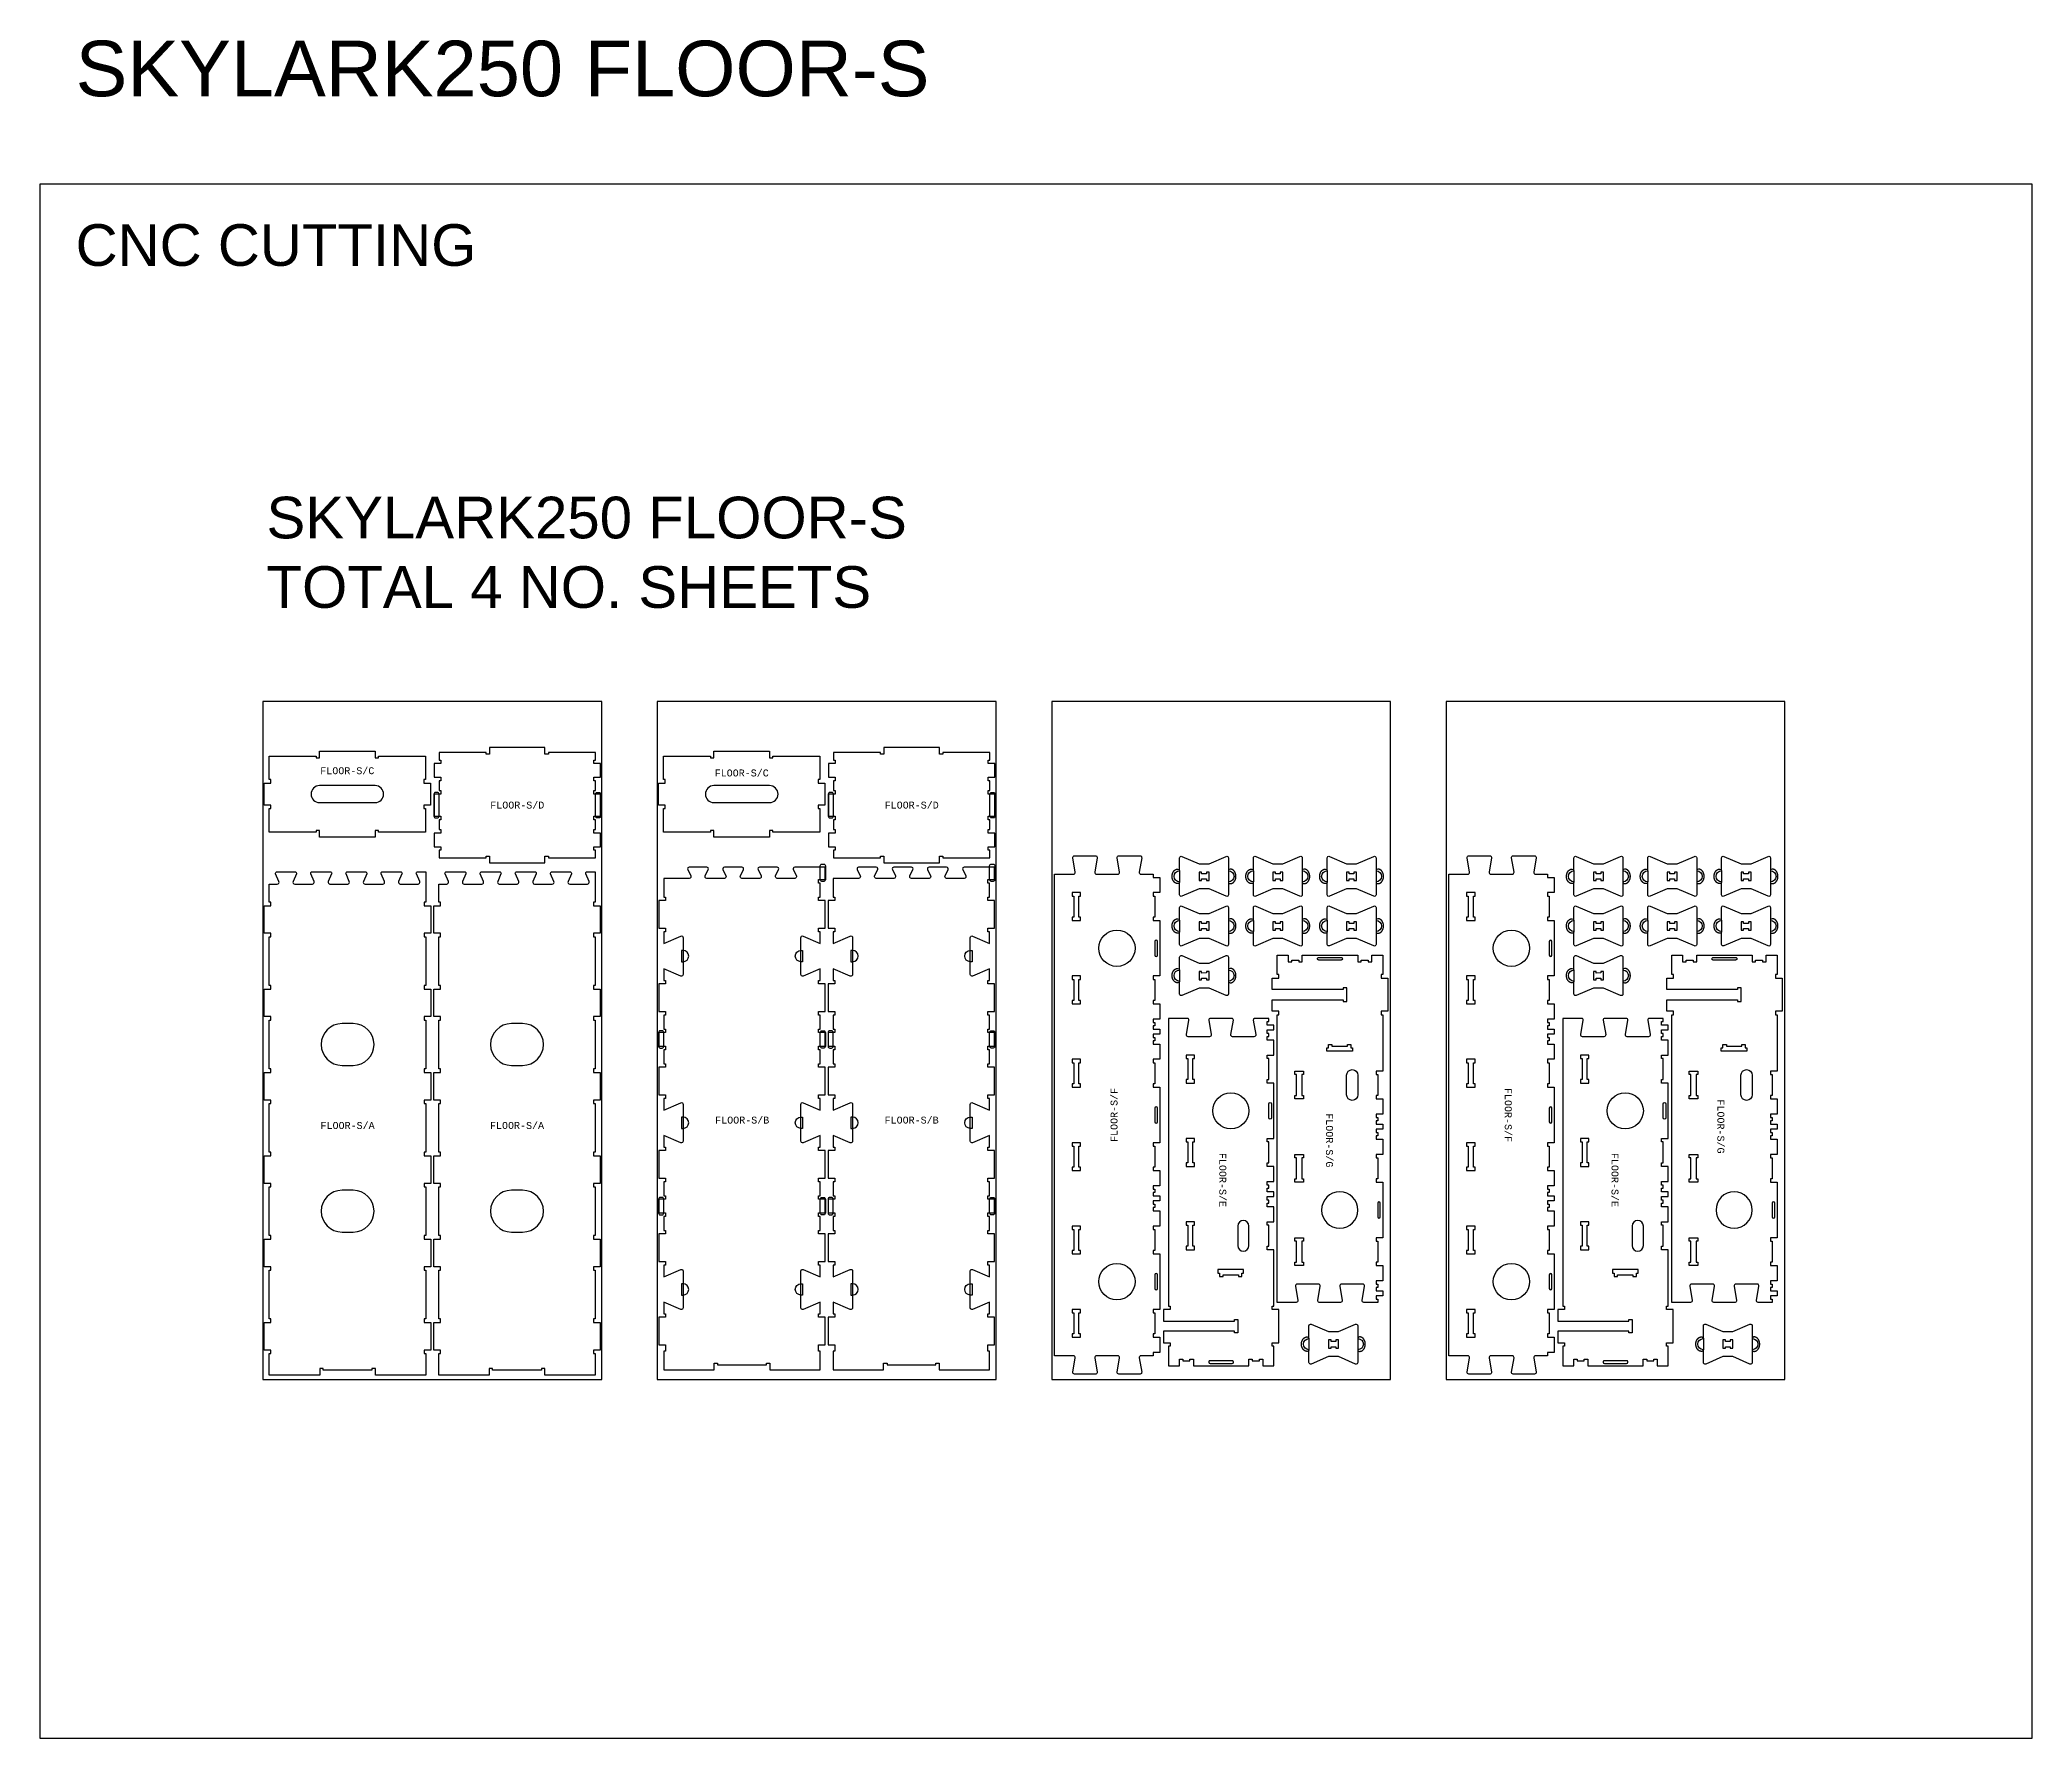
# Model space of a CAD drawing. Extents: x -30 to 12678, y 0 to 23683.
# Drawn here: x 0 to 7173, y 0 to 6113 of the extents above; entities that cross this region are included whole.
import ezdxf

# ---------------------------------------------------------------- set-up
doc = ezdxf.new("R2010")
doc.units = 0
for name, color, linetype in [('0_SHEET_SPRUCEPLY_2440X122', 1, 'CONTINUOUS'), ('1_ANYTOOL_1MMDEEP_LABELS_S', 2, 'CONTINUOUS'), ('3_ANYTOOL_CUTTHROUGH_INSID', 4, 'CONTINUOUS'), ('4_ANYTOOL_CUTTHROUGH_OUTSI', 5, 'CONTINUOUS'), ('5_ANYTOOL_HALF_MILL_9MM_IN', 3, 'CONTINUOUS'), ('DONOTCUT', 7, 'CONTINUOUS')]:
    doc.layers.add(name, color=color, linetype=linetype)
doc.styles.add('ARIAL_REGULAR', font='')
doc.styles.add('MONOTXT_REGULAR', font='')
doc.styles.get('ARIAL_REGULAR').set_extended_font_data('Arial')
doc.styles.get('MONOTXT_REGULAR').set_extended_font_data('Monotxt')

msp = doc.modelspace()

# ---------------------------------------------------------------- texts
at = {"layer": '1_ANYTOOL_1MMDEEP_LABELS_S', "char_height": 25, "attachment_point": 5, "style": 'MONOTXT_REGULAR'}
for s, insert, width in [('FLOOR-S/C', (1107, 3482), 486.486), ('FLOOR-S/C', (2527, 3474), 486.486), ('FLOOR-S/D', (1719, 3358.3), 486.757), ('FLOOR-S/D', (3139, 3358.3), 486.757), ('FLOOR-S/B', (2528.8, 2224.5), 486.757), ('FLOOR-S/B', (3138.8, 2224.5), 486.757), ('FLOOR-S/A', (1108, 2205.1), 486.757), ('FLOOR-S/A', (1718, 2205.1), 486.757)]:
    msp.add_mtext(s, dxfattribs=dict(at, insert=insert, width=width))
for s, insert, width, rotation in [('FLOOR-S/F', (3867.7, 2243.3), 486.216, 90), ('FLOOR-S/F', (5286.7, 2243), 486.216, 270), ('FLOOR-S/G', (6052.1, 2201.8), 486.757, 270), ('FLOOR-S/G', (4643.1, 2151.8), 486.757, 270), ('FLOOR-S/E', (4258.9, 2009.1), 486.216, 270), ('FLOOR-S/E', (5670.9, 2009.1), 486.216, 270)]:
    msp.add_mtext(s, dxfattribs=dict(at, insert=insert, width=width, rotation=rotation))
at = {"layer": 'DONOTCUT', "attachment_point": 1, "style": 'ARIAL_REGULAR'}
for s, insert, char_height, width in [('SKYLARK250 FLOOR-S', (128.7, 6110, 0), 200, 6493.478), ('CNC CUTTING', (128.7, 5449.5, 0), 150, 3150), ('{\\fArial;SKYLARK250 FLOOR-S}\\P{\\fArial;TOTAL 4 NO. SHEETS}', (816, 4468.6), 150, 4870.109)]:
    msp.add_mtext(s, dxfattribs=dict(at, insert=insert, char_height=char_height, width=width))

# ---------------------------------------------------------------- linework, layer by layer
at = {"layer": '0_SHEET_SPRUCEPLY_2440X122'}
for points in [[(803, 1290.9), (2023, 1290.9), (2023, 3730.9), (803, 3730.9)], [(2223, 1290.9), (3443, 1290.9), (3443, 3730.9), (2223, 3730.9)], [(3643, 1290.9), (4863, 1290.9), (4863, 3730.9), (3643, 3730.9)], [(5063, 1290.9), (6283, 1290.9), (6283, 3730.9), (5063, 3730.9)]]:
    msp.add_lwpolyline(points, close=True, dxfattribs=at)
at = {"layer": '3_ANYTOOL_CUTTHROUGH_INSID'}
for points in [[(1207, 3428.7), (1007, 3428.7, 1), (1007, 3367.4), (1207, 3367.4, 1)], [(2627, 3428.7), (2427, 3428.7, 1), (2427, 3367.4), (2627, 3367.4, 1)], [(4024.2, 2818.1), (4024.2, 2868.1, 1), (4014.7, 2868.1), (4014.7, 2818.1, 1)], [(5444.2, 2818.1), (5444.2, 2868.1, 1), (5434.7, 2868.1), (5434.7, 2818.1, 1)], [(4605, 2810.2), (4685, 2810.2, -0.414214), (4689.7, 2805.5), (4689.7, 2805.4), (4689.7, 2805.3), (4689.7, 2805.1), (4689.7, 2805), (4689.7, 2804.9), (4689.7, 2804.8), (4689.7, 2804.7), (4689.7, 2804.6), (4689.6, 2804.5), (4689.6, 2804.4), (4689.6, 2804.3), (4689.5, 2804.2), (4689.5, 2804), (4689.5, 2803.9), (4689.4, 2803.8), (4689.4, 2803.7), (4689.4, 2803.6), (4689.3, 2803.5), (4689.3, 2803.4), (4689.2, 2803.3), (4689.1, 2803.2), (4689.1, 2803.1), (4689, 2803), (4689, 2802.9), (4688.9, 2802.8), (4688.8, 2802.7), (4688.7, 2802.6), (4688.7, 2802.5), (4688.6, 2802.4), (4688.5, 2802.3), (4688.4, 2802.2), (4688.3, 2802.1), (4688.3, 2802), (4688.2, 2801.9), (4688.1, 2801.9), (4688, 2801.8), (4687.9, 2801.7), (4687.8, 2801.6), (4687.7, 2801.6), (4687.6, 2801.5), (4687.5, 2801.4), (4687.4, 2801.4), (4687.3, 2801.3), (4687.2, 2801.2), (4687.1, 2801.2), (4686.9, 2801.1), (4686.8, 2801.1), (4686.7, 2801), (4686.6, 2801), (4686.5, 2801), (4686.4, 2800.9), (4686.3, 2800.9), (4686.2, 2800.9), (4686.1, 2800.8), (4686, 2800.8), (4685.8, 2800.8), (4685.7, 2800.8), (4685.6, 2800.8), (4685.5, 2800.7), (4685.4, 2800.7), (4685.3, 2800.7), (4685.2, 2800.7), (4685.1, 2800.7), (4685, 2800.7), (4605, 2800.7), (4604.9, 2800.7), (4604.8, 2800.7), (4604.7, 2800.7), (4604.6, 2800.7), (4604.4, 2800.7), (4604.3, 2800.8), (4604.2, 2800.8), (4604.1, 2800.8), (4604, 2800.8), (4603.9, 2800.8), (4603.8, 2800.9), (4603.7, 2800.9), (4603.6, 2800.9), (4603.5, 2801), (4603.3, 2801), (4603.2, 2801), (4603.1, 2801.1), (4603, 2801.1), (4602.9, 2801.2), (4602.8, 2801.2), (4602.7, 2801.3), (4602.6, 2801.4), (4602.5, 2801.4), (4602.4, 2801.5), (4602.3, 2801.6), (4602.2, 2801.6), (4602.1, 2801.7), (4602, 2801.8), (4601.9, 2801.9), (4601.8, 2801.9), (4601.7, 2802), (4601.6, 2802.1), (4601.5, 2802.2), (4601.5, 2802.3), (4601.4, 2802.4), (4601.3, 2802.5), (4601.2, 2802.6), (4601.1, 2802.7), (4601.1, 2802.8), (4601, 2802.9), (4600.9, 2803), (4600.9, 2803.1), (4600.8, 2803.2), (4600.8, 2803.3), (4600.7, 2803.4), (4600.7, 2803.5), (4600.6, 2803.6), (4600.6, 2803.7), (4600.5, 2803.8), (4600.5, 2803.9), (4600.4, 2804), (4600.4, 2804.2), (4600.4, 2804.3), (4600.4, 2804.4), (4600.3, 2804.5), (4600.3, 2804.6), (4600.3, 2804.7), (4600.3, 2804.8), (4600.3, 2804.9), (4600.3, 2805), (4600.2, 2805.1), (4600.2, 2805.3), (4600.2, 2805.4), (4600.2, 2805.5, -0.414214)], [(6025, 2810.2), (6105, 2810.2, -0.414214), (6109.7, 2805.5), (6109.7, 2805.4), (6109.7, 2805.3), (6109.7, 2805.1), (6109.7, 2805), (6109.7, 2804.9), (6109.7, 2804.8), (6109.7, 2804.7), (6109.7, 2804.6), (6109.6, 2804.5), (6109.6, 2804.4), (6109.6, 2804.3), (6109.5, 2804.2), (6109.5, 2804), (6109.5, 2803.9), (6109.4, 2803.8), (6109.4, 2803.7), (6109.4, 2803.6), (6109.3, 2803.5), (6109.3, 2803.4), (6109.2, 2803.3), (6109.1, 2803.2), (6109.1, 2803.1), (6109, 2803), (6109, 2802.9), (6108.9, 2802.8), (6108.8, 2802.7), (6108.7, 2802.6), (6108.7, 2802.5), (6108.6, 2802.4), (6108.5, 2802.3), (6108.4, 2802.2), (6108.3, 2802.1), (6108.3, 2802), (6108.2, 2801.9), (6108.1, 2801.9), (6108, 2801.8), (6107.9, 2801.7), (6107.8, 2801.6), (6107.7, 2801.6), (6107.6, 2801.5), (6107.5, 2801.4), (6107.4, 2801.4), (6107.3, 2801.3), (6107.2, 2801.2), (6107.1, 2801.2), (6106.9, 2801.1), (6106.8, 2801.1), (6106.7, 2801), (6106.6, 2801), (6106.5, 2801), (6106.4, 2800.9), (6106.3, 2800.9), (6106.2, 2800.9), (6106.1, 2800.8), (6106, 2800.8), (6105.8, 2800.8), (6105.7, 2800.8), (6105.6, 2800.8), (6105.5, 2800.7), (6105.4, 2800.7), (6105.3, 2800.7), (6105.2, 2800.7), (6105.1, 2800.7), (6105, 2800.7), (6025, 2800.7), (6024.9, 2800.7), (6024.8, 2800.7), (6024.7, 2800.7), (6024.6, 2800.7), (6024.4, 2800.7), (6024.3, 2800.8), (6024.2, 2800.8), (6024.1, 2800.8), (6024, 2800.8), (6023.9, 2800.8), (6023.8, 2800.9), (6023.7, 2800.9), (6023.6, 2800.9), (6023.5, 2801), (6023.3, 2801), (6023.2, 2801), (6023.1, 2801.1), (6023, 2801.1), (6022.9, 2801.2), (6022.8, 2801.2), (6022.7, 2801.3), (6022.6, 2801.4), (6022.5, 2801.4), (6022.4, 2801.5), (6022.3, 2801.6), (6022.2, 2801.6), (6022.1, 2801.7), (6022, 2801.8), (6021.9, 2801.9), (6021.8, 2801.9), (6021.7, 2802), (6021.6, 2802.1), (6021.5, 2802.2), (6021.5, 2802.3), (6021.4, 2802.4), (6021.3, 2802.5), (6021.2, 2802.6), (6021.1, 2802.7), (6021.1, 2802.8), (6021, 2802.9), (6020.9, 2803), (6020.9, 2803.1), (6020.8, 2803.2), (6020.8, 2803.3), (6020.7, 2803.4), (6020.7, 2803.5), (6020.6, 2803.6), (6020.6, 2803.7), (6020.5, 2803.8), (6020.5, 2803.9), (6020.4, 2804), (6020.4, 2804.2), (6020.4, 2804.3), (6020.4, 2804.4), (6020.3, 2804.5), (6020.3, 2804.6), (6020.3, 2804.7), (6020.3, 2804.8), (6020.3, 2804.9), (6020.3, 2805), (6020.2, 2805.1), (6020.2, 2805.3), (6020.2, 2805.4), (6020.2, 2805.5, -0.414214)], [(1128, 2572), (1088, 2572, 1), (1088, 2421.5), (1128, 2421.5, 1)], [(1738, 2572), (1698, 2572, 1), (1698, 2421.5), (1738, 2421.5, 1)], [(4704.7, 2386, -1), (4745.2, 2386), (4745.2, 2316, -1), (4704.7, 2316)], [(6124.7, 2386, -1), (6165.2, 2386), (6165.2, 2316, -1), (6124.7, 2316)], [(4024.2, 2218.1), (4024.2, 2268.1, 1), (4014.7, 2268.1), (4014.7, 2218.1, 1)], [(4434.2, 2283.1), (4434.2, 2233.1, -1), (4424.7, 2233.1), (4424.7, 2283.1, -1)], [(5444.2, 2218.1), (5444.2, 2268.1, 1), (5434.7, 2268.1), (5434.7, 2218.1, 1)], [(5854.2, 2283.1), (5854.2, 2233.1, -1), (5844.7, 2233.1), (5844.7, 2283.1, -1)], [(1128, 1972.1), (1088, 1972.1, 1), (1088, 1821.6), (1128, 1821.6, 1)], [(1738, 1972.1), (1698, 1972.1, 1), (1698, 1821.6), (1738, 1821.6, 1)], [(4826.2, 1876), (4826.2, 1926, 1), (4816.7, 1926), (4816.7, 1876, 1)], [(6246.2, 1876), (6246.2, 1926, 1), (6236.7, 1926), (6236.7, 1876, 1)], [(4312.7, 1773.1, 1), (4353.2, 1773.1), (4353.2, 1843.1, 1), (4312.7, 1843.1)], [(5732.7, 1773.1, 1), (5773.2, 1773.1), (5773.2, 1843.1, 1), (5732.7, 1843.1)], [(4024.2, 1618.1), (4024.2, 1668.1, 1), (4014.7, 1668.1), (4014.7, 1618.1, 1)], [(5444.2, 1618.1), (5444.2, 1668.1, 1), (5434.7, 1668.1), (5434.7, 1618.1, 1)], [(4213, 1348.9), (4293, 1348.9, 0.414214), (4297.7, 1353.6), (4297.7, 1353.7), (4297.7, 1353.8), (4297.7, 1353.9), (4297.7, 1354.1), (4297.7, 1354.2), (4297.7, 1354.3), (4297.7, 1354.4), (4297.7, 1354.5), (4297.6, 1354.6), (4297.6, 1354.7), (4297.6, 1354.8), (4297.5, 1354.9), (4297.5, 1355), (4297.5, 1355.2), (4297.4, 1355.3), (4297.4, 1355.4), (4297.4, 1355.5), (4297.3, 1355.6), (4297.3, 1355.7), (4297.2, 1355.8), (4297.1, 1355.9), (4297.1, 1356), (4297, 1356.1), (4297, 1356.2), (4296.9, 1356.3), (4296.8, 1356.4), (4296.7, 1356.5), (4296.7, 1356.6), (4296.6, 1356.7), (4296.5, 1356.8), (4296.4, 1356.9), (4296.3, 1357), (4296.3, 1357.1), (4296.2, 1357.2), (4296.1, 1357.2), (4296, 1357.3), (4295.9, 1357.4), (4295.8, 1357.5), (4295.7, 1357.5), (4295.6, 1357.6), (4295.5, 1357.7), (4295.4, 1357.7), (4295.3, 1357.8), (4295.2, 1357.8), (4295.1, 1357.9), (4294.9, 1357.9), (4294.8, 1358), (4294.7, 1358), (4294.6, 1358.1), (4294.5, 1358.1), (4294.4, 1358.2), (4294.3, 1358.2), (4294.2, 1358.2), (4294.1, 1358.2), (4294, 1358.3), (4293.8, 1358.3), (4293.7, 1358.3), (4293.6, 1358.3), (4293.5, 1358.3), (4293.4, 1358.4), (4293.3, 1358.4), (4293.2, 1358.4), (4293.1, 1358.4), (4293, 1358.4), (4213, 1358.4), (4212.9, 1358.4), (4212.8, 1358.4), (4212.7, 1358.4), (4212.6, 1358.4), (4212.4, 1358.3), (4212.3, 1358.3), (4212.2, 1358.3), (4212.1, 1358.3), (4212, 1358.3), (4211.9, 1358.3), (4211.8, 1358.2), (4211.7, 1358.2), (4211.6, 1358.2), (4211.5, 1358.1), (4211.3, 1358.1), (4211.2, 1358), (4211.1, 1358), (4211, 1358), (4210.9, 1357.9), (4210.8, 1357.8), (4210.7, 1357.8), (4210.6, 1357.7), (4210.5, 1357.7), (4210.4, 1357.6), (4210.3, 1357.5), (4210.2, 1357.5), (4210.1, 1357.4), (4210, 1357.3), (4209.9, 1357.2), (4209.8, 1357.2), (4209.7, 1357.1), (4209.6, 1357), (4209.5, 1356.9), (4209.5, 1356.8), (4209.4, 1356.7), (4209.3, 1356.6), (4209.2, 1356.5), (4209.1, 1356.4), (4209.1, 1356.3), (4209, 1356.2), (4208.9, 1356.1), (4208.9, 1356), (4208.8, 1355.9), (4208.8, 1355.8), (4208.7, 1355.7), (4208.7, 1355.6), (4208.6, 1355.5), (4208.6, 1355.4), (4208.5, 1355.3), (4208.5, 1355.2), (4208.4, 1355), (4208.4, 1354.9), (4208.4, 1354.8), (4208.4, 1354.7), (4208.3, 1354.6), (4208.3, 1354.5), (4208.3, 1354.4), (4208.3, 1354.3), (4208.3, 1354.2), (4208.3, 1354.1), (4208.2, 1353.9), (4208.2, 1353.8), (4208.2, 1353.7), (4208.2, 1353.6, 0.414214)], [(5633, 1348.9), (5713, 1348.9, 0.414214), (5717.7, 1353.6), (5717.7, 1353.7), (5717.7, 1353.8), (5717.7, 1353.9), (5717.7, 1354.1), (5717.7, 1354.2), (5717.7, 1354.3), (5717.7, 1354.4), (5717.7, 1354.5), (5717.6, 1354.6), (5717.6, 1354.7), (5717.6, 1354.8), (5717.5, 1354.9), (5717.5, 1355), (5717.5, 1355.2), (5717.4, 1355.3), (5717.4, 1355.4), (5717.4, 1355.5), (5717.3, 1355.6), (5717.3, 1355.7), (5717.2, 1355.8), (5717.1, 1355.9), (5717.1, 1356), (5717, 1356.1), (5717, 1356.2), (5716.9, 1356.3), (5716.8, 1356.4), (5716.7, 1356.5), (5716.7, 1356.6), (5716.6, 1356.7), (5716.5, 1356.8), (5716.4, 1356.9), (5716.3, 1357), (5716.3, 1357.1), (5716.2, 1357.2), (5716.1, 1357.2), (5716, 1357.3), (5715.9, 1357.4), (5715.8, 1357.5), (5715.7, 1357.5), (5715.6, 1357.6), (5715.5, 1357.7), (5715.4, 1357.7), (5715.3, 1357.8), (5715.2, 1357.8), (5715.1, 1357.9), (5714.9, 1357.9), (5714.8, 1358), (5714.7, 1358), (5714.6, 1358.1), (5714.5, 1358.1), (5714.4, 1358.2), (5714.3, 1358.2), (5714.2, 1358.2), (5714.1, 1358.2), (5714, 1358.3), (5713.8, 1358.3), (5713.7, 1358.3), (5713.6, 1358.3), (5713.5, 1358.3), (5713.4, 1358.4), (5713.3, 1358.4), (5713.2, 1358.4), (5713.1, 1358.4), (5713, 1358.4), (5633, 1358.4), (5632.9, 1358.4), (5632.8, 1358.4), (5632.7, 1358.4), (5632.6, 1358.4), (5632.4, 1358.3), (5632.3, 1358.3), (5632.2, 1358.3), (5632.1, 1358.3), (5632, 1358.3), (5631.9, 1358.3), (5631.8, 1358.2), (5631.7, 1358.2), (5631.6, 1358.2), (5631.5, 1358.1), (5631.3, 1358.1), (5631.2, 1358), (5631.1, 1358), (5631, 1358), (5630.9, 1357.9), (5630.8, 1357.8), (5630.7, 1357.8), (5630.6, 1357.7), (5630.5, 1357.7), (5630.4, 1357.6), (5630.3, 1357.5), (5630.2, 1357.5), (5630.1, 1357.4), (5630, 1357.3), (5629.9, 1357.2), (5629.8, 1357.2), (5629.7, 1357.1), (5629.6, 1357), (5629.5, 1356.9), (5629.5, 1356.8), (5629.4, 1356.7), (5629.3, 1356.6), (5629.2, 1356.5), (5629.1, 1356.4), (5629.1, 1356.3), (5629, 1356.2), (5628.9, 1356.1), (5628.9, 1356), (5628.8, 1355.9), (5628.8, 1355.8), (5628.7, 1355.7), (5628.7, 1355.6), (5628.6, 1355.5), (5628.6, 1355.4), (5628.5, 1355.3), (5628.5, 1355.2), (5628.4, 1355), (5628.4, 1354.9), (5628.4, 1354.8), (5628.4, 1354.7), (5628.3, 1354.6), (5628.3, 1354.5), (5628.3, 1354.4), (5628.3, 1354.3), (5628.3, 1354.2), (5628.3, 1354.1), (5628.2, 1353.9), (5628.2, 1353.8), (5628.2, 1353.7), (5628.2, 1353.6, 0.414214)]]:
    msp.add_lwpolyline(points, format="xyb", close=True, dxfattribs=at)
for points in [[(4200, 3111.4), (4182.9, 3111.3), (4182.9, 3117.1), (4173.5, 3117.1), (4173.5, 3087.1), (4182.9, 3087.1), (4182.9, 3092.8), (4200, 3092.9), (4200, 3087.1), (4209.5, 3087.1), (4209.5, 3117.2), (4200, 3117.2)], [(4465.7, 3111.4), (4448.6, 3111.3), (4448.6, 3117.1), (4439.2, 3117.1), (4439.2, 3087.1), (4448.6, 3087.1), (4448.6, 3092.8), (4465.7, 3092.9), (4465.7, 3087.1), (4475.2, 3087.1), (4475.2, 3117.2), (4465.7, 3117.2)], [(4731.4, 3111.4), (4714.3, 3111.3), (4714.3, 3117.1), (4704.9, 3117.1), (4704.9, 3087.1), (4714.3, 3087.1), (4714.3, 3092.8), (4731.4, 3092.9), (4731.4, 3087.1), (4740.9, 3087.1), (4740.9, 3117.2), (4731.4, 3117.2)], [(5620, 3111.4), (5602.9, 3111.3), (5602.9, 3117.1), (5593.5, 3117.1), (5593.5, 3087.1), (5602.9, 3087.1), (5602.9, 3092.8), (5620, 3092.9), (5620, 3087.1), (5629.5, 3087.1), (5629.5, 3117.2), (5620, 3117.2)], [(5885.7, 3111.4), (5868.6, 3111.3), (5868.6, 3117.1), (5859.2, 3117.1), (5859.2, 3087.1), (5868.6, 3087.1), (5868.6, 3092.8), (5885.7, 3092.9), (5885.7, 3087.1), (5895.2, 3087.1), (5895.2, 3117.2), (5885.7, 3117.2)], [(6151.4, 3111.4), (6134.3, 3111.3), (6134.3, 3117.1), (6124.9, 3117.1), (6124.9, 3087.1), (6134.3, 3087.1), (6134.3, 3092.8), (6151.4, 3092.9), (6151.4, 3087.1), (6160.9, 3087.1), (6160.9, 3117.2), (6151.4, 3117.2)], [(3722.7, 3030.9), (3722.7, 2955.4), (3716.7, 2955.4), (3716.7, 2942.9), (3747.2, 2942.9), (3747.2, 2955.4), (3741.2, 2955.4), (3741.2, 3030.9), (3747.2, 3030.9), (3747.2, 3043.4), (3716.7, 3043.4), (3716.7, 3030.9)], [(5142.7, 3030.9), (5142.7, 2955.4), (5136.7, 2955.4), (5136.7, 2942.9), (5167.2, 2942.9), (5167.2, 2955.4), (5161.2, 2955.4), (5161.2, 3030.9), (5167.2, 3030.9), (5167.2, 3043.4), (5136.7, 3043.4), (5136.7, 3030.9)], [(4200, 2932.8), (4182.9, 2932.7), (4182.9, 2938.5), (4173.5, 2938.5), (4173.5, 2908.5), (4182.9, 2908.5), (4182.9, 2914.2), (4200, 2914.3), (4200, 2908.5), (4209.5, 2908.5), (4209.5, 2938.6), (4200, 2938.6)], [(4465.7, 2932.8), (4448.6, 2932.7), (4448.6, 2938.5), (4439.2, 2938.5), (4439.2, 2908.5), (4448.6, 2908.5), (4448.6, 2914.2), (4465.7, 2914.3), (4465.7, 2908.5), (4475.2, 2908.5), (4475.2, 2938.6), (4465.7, 2938.6)], [(4731.4, 2932.8), (4714.3, 2932.7), (4714.3, 2938.5), (4704.9, 2938.5), (4704.9, 2908.5), (4714.3, 2908.5), (4714.3, 2914.2), (4731.4, 2914.3), (4731.4, 2908.5), (4740.9, 2908.5), (4740.9, 2938.6), (4731.4, 2938.6)], [(5620, 2932.8), (5602.9, 2932.7), (5602.9, 2938.5), (5593.5, 2938.5), (5593.5, 2908.5), (5602.9, 2908.5), (5602.9, 2914.2), (5620, 2914.3), (5620, 2908.5), (5629.5, 2908.5), (5629.5, 2938.6), (5620, 2938.6)], [(5885.7, 2932.8), (5868.6, 2932.7), (5868.6, 2938.5), (5859.2, 2938.5), (5859.2, 2908.5), (5868.6, 2908.5), (5868.6, 2914.2), (5885.7, 2914.3), (5885.7, 2908.5), (5895.2, 2908.5), (5895.2, 2938.6), (5885.7, 2938.6)], [(6151.4, 2932.8), (6134.3, 2932.7), (6134.3, 2938.5), (6124.9, 2938.5), (6124.9, 2908.5), (6134.3, 2908.5), (6134.3, 2914.2), (6151.4, 2914.3), (6151.4, 2908.5), (6160.9, 2908.5), (6160.9, 2938.6), (6151.4, 2938.6)], [(3747, 2743.4), (3716.7, 2743.4), (3716.7, 2730.9), (3722.7, 2730.9), (3722.7, 2655.4), (3716.7, 2655.4), (3716.7, 2642.9), (3747.2, 2642.9), (3747.2, 2655.4), (3741.2, 2655.4), (3741.2, 2730.9), (3747.2, 2730.9), (3747.2, 2743.4)], [(4200, 2754.2), (4182.9, 2754.1), (4182.9, 2759.9), (4173.5, 2759.9), (4173.5, 2729.9), (4182.9, 2729.9), (4182.9, 2735.6), (4200, 2735.7), (4200, 2729.9), (4209.5, 2729.9), (4209.5, 2760), (4200, 2760)], [(5167, 2743.4), (5136.7, 2743.4), (5136.7, 2730.9), (5142.7, 2730.9), (5142.7, 2655.4), (5136.7, 2655.4), (5136.7, 2642.9), (5167.2, 2642.9), (5167.2, 2655.4), (5161.2, 2655.4), (5161.2, 2730.9), (5167.2, 2730.9), (5167.2, 2743.4)], [(5620, 2754.2), (5602.9, 2754.1), (5602.9, 2759.9), (5593.5, 2759.9), (5593.5, 2729.9), (5602.9, 2729.9), (5602.9, 2735.6), (5620, 2735.7), (5620, 2729.9), (5629.5, 2729.9), (5629.5, 2760), (5620, 2760)], [(3717, 2342.9), (3747.2, 2342.9), (3747.2, 2355.4), (3741.2, 2355.4), (3741.2, 2430.9), (3747.2, 2430.9), (3747.2, 2443.4), (3716.7, 2443.4), (3716.7, 2430.9), (3722.7, 2430.9), (3722.7, 2355.4), (3716.7, 2355.4), (3716.7, 2342.9)], [(4127, 2357.9), (4157.2, 2357.9), (4157.2, 2370.4), (4151.2, 2370.4), (4151.2, 2445.9), (4157.2, 2445.9), (4157.2, 2458.4), (4126.7, 2458.4), (4126.7, 2445.9), (4132.7, 2445.9), (4132.7, 2370.4), (4126.7, 2370.4), (4126.7, 2357.9)], [(4726.2, 2485.2), (4726.2, 2472.7), (4633.7, 2472.7), (4633.7, 2485.2), (4639.7, 2485.2), (4639.7, 2497.2), (4652.2, 2497.2), (4652.2, 2491.2), (4707.7, 2491.2), (4707.7, 2497.2), (4720.2, 2497.2), (4720.2, 2485.2)], [(5137, 2342.9), (5167.2, 2342.9), (5167.2, 2355.4), (5161.2, 2355.4), (5161.2, 2430.9), (5167.2, 2430.9), (5167.2, 2443.4), (5136.7, 2443.4), (5136.7, 2430.9), (5142.7, 2430.9), (5142.7, 2355.4), (5136.7, 2355.4), (5136.7, 2342.9)], [(5547, 2357.9), (5577.2, 2357.9), (5577.2, 2370.4), (5571.2, 2370.4), (5571.2, 2445.9), (5577.2, 2445.9), (5577.2, 2458.4), (5546.7, 2458.4), (5546.7, 2445.9), (5552.7, 2445.9), (5552.7, 2370.4), (5546.7, 2370.4), (5546.7, 2357.9)], [(6146.2, 2485.2), (6146.2, 2472.7), (6053.7, 2472.7), (6053.7, 2485.2), (6059.7, 2485.2), (6059.7, 2497.2), (6072.2, 2497.2), (6072.2, 2491.2), (6127.7, 2491.2), (6127.7, 2497.2), (6140.2, 2497.2), (6140.2, 2485.2)], [(4549.2, 2313.2), (4549.2, 2300.7), (4518.7, 2300.7), (4518.7, 2313.2), (4524.7, 2313.2), (4524.7, 2388.7), (4518.7, 2388.7), (4518.7, 2401.2), (4549.2, 2401.2), (4549.2, 2388.7), (4543.2, 2388.7), (4543.2, 2313.2)], [(5969.2, 2313.2), (5969.2, 2300.7), (5938.7, 2300.7), (5938.7, 2313.2), (5944.7, 2313.2), (5944.7, 2388.7), (5938.7, 2388.7), (5938.7, 2401.2), (5969.2, 2401.2), (5969.2, 2388.7), (5963.2, 2388.7), (5963.2, 2313.2)], [(4151.2, 2145.9), (4157.2, 2145.9), (4157.2, 2158.4), (4126.7, 2158.4), (4126.7, 2145.9), (4132.7, 2145.9), (4132.7, 2070.4), (4126.7, 2070.4), (4126.7, 2057.9), (4157.2, 2057.9), (4157.2, 2070.4), (4151.2, 2070.4)], [(5571.2, 2145.9), (5577.2, 2145.9), (5577.2, 2158.4), (5546.7, 2158.4), (5546.7, 2145.9), (5552.7, 2145.9), (5552.7, 2070.4), (5546.7, 2070.4), (5546.7, 2057.9), (5577.2, 2057.9), (5577.2, 2070.4), (5571.2, 2070.4)], [(3747, 2143.4), (3716.7, 2143.4), (3716.7, 2130.9), (3722.7, 2130.9), (3722.7, 2055.4), (3716.7, 2055.4), (3716.7, 2042.9), (3747.2, 2042.9), (3747.2, 2055.4), (3741.2, 2055.4), (3741.2, 2130.9), (3747.2, 2130.9), (3747.2, 2143.4)], [(4543.2, 2013.2), (4549.2, 2013.2), (4549.2, 2000.7), (4518.7, 2000.7), (4518.7, 2013.2), (4524.7, 2013.2), (4524.7, 2088.7), (4518.7, 2088.7), (4518.7, 2101.2), (4549.2, 2101.2), (4549.2, 2088.7), (4543.2, 2088.7)], [(5167, 2143.4), (5136.7, 2143.4), (5136.7, 2130.9), (5142.7, 2130.9), (5142.7, 2055.4), (5136.7, 2055.4), (5136.7, 2042.9), (5167.2, 2042.9), (5167.2, 2055.4), (5161.2, 2055.4), (5161.2, 2130.9), (5167.2, 2130.9), (5167.2, 2143.4)], [(5963.2, 2013.2), (5969.2, 2013.2), (5969.2, 2000.7), (5938.7, 2000.7), (5938.7, 2013.2), (5944.7, 2013.2), (5944.7, 2088.7), (5938.7, 2088.7), (5938.7, 2101.2), (5969.2, 2101.2), (5969.2, 2088.7), (5963.2, 2088.7)], [(3747.2, 1743.1), (3747.2, 1755.4), (3741.2, 1755.4), (3741.2, 1830.9), (3747.2, 1830.9), (3747.2, 1843.4), (3716.7, 1843.4), (3716.7, 1830.9), (3722.7, 1830.9), (3722.7, 1755.4), (3716.7, 1755.4), (3716.7, 1742.9), (3747.2, 1742.9)], [(4157.2, 1845.9), (4157.2, 1858.4), (4126.7, 1858.4), (4126.7, 1845.9), (4132.7, 1845.9), (4132.7, 1770.4), (4126.7, 1770.4), (4126.7, 1757.9), (4157.2, 1757.9), (4157.2, 1770.4), (4151.2, 1770.4), (4151.2, 1845.9)], [(4519, 1801.2), (4549.2, 1801.2), (4549.2, 1788.7), (4543.2, 1788.7), (4543.2, 1713.2), (4549.2, 1713.2), (4549.2, 1700.7), (4518.7, 1700.7), (4518.7, 1713.2), (4524.7, 1713.2), (4524.7, 1788.7), (4518.7, 1788.7), (4518.7, 1801.2)], [(5167.2, 1743.1), (5167.2, 1755.4), (5161.2, 1755.4), (5161.2, 1830.9), (5167.2, 1830.9), (5167.2, 1843.4), (5136.7, 1843.4), (5136.7, 1830.9), (5142.7, 1830.9), (5142.7, 1755.4), (5136.7, 1755.4), (5136.7, 1742.9), (5167.2, 1742.9)], [(5577.2, 1845.9), (5577.2, 1858.4), (5546.7, 1858.4), (5546.7, 1845.9), (5552.7, 1845.9), (5552.7, 1770.4), (5546.7, 1770.4), (5546.7, 1757.9), (5577.2, 1757.9), (5577.2, 1770.4), (5571.2, 1770.4), (5571.2, 1845.9)], [(5939, 1801.2), (5969.2, 1801.2), (5969.2, 1788.7), (5963.2, 1788.7), (5963.2, 1713.2), (5969.2, 1713.2), (5969.2, 1700.7), (5938.7, 1700.7), (5938.7, 1713.2), (5944.7, 1713.2), (5944.7, 1788.7), (5938.7, 1788.7), (5938.7, 1801.2)], [(4334.2, 1673.9), (4334.2, 1686.4), (4241.7, 1686.4), (4241.7, 1673.9), (4247.7, 1673.9), (4247.7, 1661.9), (4260.2, 1661.9), (4260.2, 1667.9), (4315.7, 1667.9), (4315.7, 1661.9), (4328.2, 1661.9), (4328.2, 1673.9)], [(5754.2, 1673.9), (5754.2, 1686.4), (5661.7, 1686.4), (5661.7, 1673.9), (5667.7, 1673.9), (5667.7, 1661.9), (5680.2, 1661.9), (5680.2, 1667.9), (5735.7, 1667.9), (5735.7, 1661.9), (5748.2, 1661.9), (5748.2, 1673.9)], [(3747.2, 1443.1), (3747.2, 1455.4), (3741.2, 1455.4), (3741.2, 1530.9), (3747.2, 1530.9), (3747.2, 1543.4), (3716.7, 1543.4), (3716.7, 1530.9), (3722.7, 1530.9), (3722.7, 1455.4), (3716.7, 1455.4), (3716.7, 1442.9), (3747.2, 1442.9)], [(5167.2, 1443.1), (5167.2, 1455.4), (5161.2, 1455.4), (5161.2, 1530.9), (5167.2, 1530.9), (5167.2, 1543.4), (5136.7, 1543.4), (5136.7, 1530.9), (5142.7, 1530.9), (5142.7, 1455.4), (5136.7, 1455.4), (5136.7, 1442.9), (5167.2, 1442.9)], [(4665.8, 1427.5), (4648.7, 1427.5), (4648.7, 1433.2), (4639.2, 1433.2), (4639.2, 1403.2), (4648.7, 1403.2), (4648.7, 1409), (4665.8, 1409), (4665.8, 1403.3), (4675.2, 1403.3), (4675.2, 1433.3), (4665.8, 1433.3)], [(6085.8, 1427.5), (6068.7, 1427.5), (6068.7, 1433.2), (6059.2, 1433.2), (6059.2, 1403.2), (6068.7, 1403.2), (6068.7, 1409), (6085.8, 1409), (6085.8, 1403.3), (6095.2, 1403.3), (6095.2, 1433.3), (6085.8, 1433.3)]]:
    msp.add_lwpolyline(points, close=True, dxfattribs=at)
for centre in [(3878, 2843.1), (5298, 2843.1), (4288, 2258.1), (5708, 2258.1), (3878, 1643.1), (5298, 1643.1)]:
    msp.add_circle(centre, 65.2, dxfattribs=at)
at = {"layer": '3_ANYTOOL_CUTTHROUGH_INSID', "extrusion": (0, 0, -1)}
for centre in [(-4680, 1901), (-6100, 1901)]:
    msp.add_circle(centre, 65.2, dxfattribs=at)
at = {"layer": '4_ANYTOOL_CUTTHROUGH_OUTSI'}
for points in [[(994.7, 3267.3), (994.7, 3261.3), (825.2, 3261.3), (825.2, 3345.8), (831.2, 3345.8), (831.2, 3358.3), (807.2, 3358.3), (807.2, 3437.8), (831.2, 3437.8), (831.2, 3450.3), (825.2, 3450.3), (825.2, 3534.8), (994.7, 3534.8), (994.7, 3528.8), (1007.2, 3528.8), (1007.2, 3552.8), (1206.7, 3552.8), (1206.7, 3528.8), (1219.2, 3528.8), (1219.2, 3534.8), (1388.7, 3534.8), (1388.7, 3450.3), (1382.7, 3450.3), (1382.7, 3437.8), (1406.7, 3437.8), (1406.7, 3358.3), (1382.7, 3358.3), (1382.7, 3345.8), (1388.7, 3345.8), (1388.7, 3261.3), (1219.2, 3261.3), (1219.2, 3267.3), (1206.7, 3267.3), (1206.7, 3243.3), (1007.2, 3243.3), (1007.2, 3267.3)], [(1994.7, 3270.5), (2000.7, 3270.5), (2000.7, 3306), (1994.7, 3306), (1994.7, 3318.5), (2018.7, 3318.5), (2018.7, 3398), (1994.7, 3398), (1994.7, 3410.5), (2000.7, 3410.5), (2000.7, 3446), (1994.7, 3446), (1994.7, 3458.5), (2018.7, 3458.5), (2018.7, 3508), (1994.7, 3508), (1994.7, 3520.5), (2000.7, 3520.5), (2000.7, 3548), (1831.2, 3548), (1831.2, 3542), (1818.7, 3542), (1818.7, 3566), (1619.2, 3566), (1619.2, 3542), (1606.7, 3542), (1606.7, 3548), (1437.2, 3548), (1437.2, 3520.5), (1443.2, 3520.5), (1443.2, 3508), (1419.2, 3508), (1419.2, 3458.5), (1443.2, 3458.5), (1443.2, 3446), (1437.2, 3446), (1437.2, 3410.5), (1443.2, 3410.5), (1443.2, 3398), (1419.2, 3398), (1419.2, 3318.5), (1443.2, 3318.5), (1443.2, 3306), (1437.2, 3306), (1437.2, 3270.5), (1443.2, 3270.5), (1443.2, 3258), (1419.2, 3258), (1419.2, 3208.5), (1443.2, 3208.5), (1443.2, 3196), (1437.2, 3196), (1437.2, 3168.5), (1606.7, 3168.5), (1606.7, 3174.5), (1619.2, 3174.5), (1619.2, 3150.5), (1818.7, 3150.5), (1818.7, 3174.5), (1831.2, 3174.5), (1831.2, 3168.5), (2000.7, 3168.5), (2000.7, 3196), (1994.7, 3196), (1994.7, 3208.5), (2018.7, 3208.5), (2018.7, 3258), (1994.7, 3258)], [(2414.7, 3267.3), (2414.7, 3261.3), (2245.2, 3261.3), (2245.2, 3345.8), (2251.2, 3345.8), (2251.2, 3358.3), (2227.2, 3358.3), (2227.2, 3437.8), (2251.2, 3437.8), (2251.2, 3450.3), (2245.2, 3450.3), (2245.2, 3534.8), (2414.7, 3534.8), (2414.7, 3528.8), (2427.2, 3528.8), (2427.2, 3552.8), (2626.7, 3552.8), (2626.7, 3528.8), (2639.2, 3528.8), (2639.2, 3534.8), (2808.7, 3534.8), (2808.7, 3450.3), (2802.7, 3450.3), (2802.7, 3437.8), (2826.7, 3437.8), (2826.7, 3358.3), (2802.7, 3358.3), (2802.7, 3345.8), (2808.7, 3345.8), (2808.7, 3261.3), (2639.2, 3261.3), (2639.2, 3267.3), (2626.7, 3267.3), (2626.7, 3243.3), (2427.2, 3243.3), (2427.2, 3267.3)], [(3414.7, 3270.5), (3420.7, 3270.5), (3420.7, 3306), (3414.7, 3306), (3414.7, 3318.5), (3438.7, 3318.5), (3438.7, 3398), (3414.7, 3398), (3414.7, 3410.5), (3420.7, 3410.5), (3420.7, 3446), (3414.7, 3446), (3414.7, 3458.5), (3438.7, 3458.5), (3438.7, 3508), (3414.7, 3508), (3414.7, 3520.5), (3420.7, 3520.5), (3420.7, 3548), (3251.2, 3548), (3251.2, 3542), (3238.7, 3542), (3238.7, 3566), (3039.2, 3566), (3039.2, 3542), (3026.7, 3542), (3026.7, 3548), (2857.2, 3548), (2857.2, 3520.5), (2863.2, 3520.5), (2863.2, 3508), (2839.2, 3508), (2839.2, 3458.5), (2863.2, 3458.5), (2863.2, 3446), (2857.2, 3446), (2857.2, 3410.5), (2863.2, 3410.5), (2863.2, 3398), (2839.2, 3398), (2839.2, 3318.5), (2863.2, 3318.5), (2863.2, 3306), (2857.2, 3306), (2857.2, 3270.5), (2863.2, 3270.5), (2863.2, 3258), (2839.2, 3258), (2839.2, 3208.5), (2863.2, 3208.5), (2863.2, 3196), (2857.2, 3196), (2857.2, 3168.5), (3026.7, 3168.5), (3026.7, 3174.5), (3039.2, 3174.5), (3039.2, 3150.5), (3238.7, 3150.5), (3238.7, 3174.5), (3251.2, 3174.5), (3251.2, 3168.5), (3420.7, 3168.5), (3420.7, 3196), (3414.7, 3196), (3414.7, 3208.5), (3438.7, 3208.5), (3438.7, 3258), (3414.7, 3258)]]:
    msp.add_lwpolyline(points, close=True, dxfattribs=at)
for points in [[(3721.4, 3109.9, 0.463455), (3727.6, 3117.2), (3718.9, 3169.2, -0.463455), (3724.6, 3175.9), (3801.4, 3175.9, -0.463455), (3807.1, 3169.2), (3798.4, 3117.2, 0.463455), (3804.6, 3109.9), (3881.4, 3109.9, 0.463455), (3887.6, 3117.2), (3878.9, 3169.2, -0.463455), (3884.6, 3175.9), (3961.4, 3175.9, -0.463455), (3967.1, 3169.2), (3958.4, 3117.2, 0.463455), (3964.6, 3109.9), (4008.7, 3109.9), (4008.7, 3097.9), (4032.7, 3097.9), (4032.7, 3043.4), (4008.7, 3043.4), (4008.7, 3030.9), (4014.7, 3030.9), (4014.7, 2955.4), (4008.7, 2955.4), (4008.7, 2942.9), (4032.7, 2942.9), (4032.7, 2743.4), (4008.7, 2743.4), (4008.7, 2730.9), (4014.7, 2730.9), (4014.7, 2655.4), (4008.7, 2655.4), (4008.7, 2642.9), (4032.7, 2642.9), (4032.7, 2588.4), (4008.7, 2588.4), (4008.7, 2575.9), (4014.7, 2575.9), (4014.7, 2564.4), (4008.7, 2564.4), (4008.7, 2551.9), (4032.7, 2551.9), (4032.7, 2534.4), (4008.7, 2534.4), (4008.7, 2521.9), (4014.7, 2521.9), (4014.7, 2510.4), (4008.7, 2510.4), (4008.7, 2497.9), (4032.7, 2497.9), (4032.7, 2443.4), (4008.7, 2443.4), (4008.7, 2430.9), (4014.7, 2430.9), (4014.7, 2355.4), (4008.7, 2355.4), (4008.7, 2342.9), (4032.7, 2342.9), (4032.7, 2143.4), (4008.7, 2143.4), (4008.7, 2130.9), (4014.7, 2130.9), (4014.7, 2055.4), (4008.7, 2055.4), (4008.7, 2042.9), (4032.7, 2042.9), (4032.7, 1988.4), (4008.7, 1988.4), (4008.7, 1975.9), (4014.7, 1975.9), (4014.7, 1964.4), (4008.7, 1964.4), (4008.7, 1951.9), (4032.7, 1951.9), (4032.7, 1934.4), (4008.7, 1934.4), (4008.7, 1921.9), (4014.7, 1921.9), (4014.7, 1910.4), (4008.7, 1910.4), (4008.7, 1897.9), (4032.7, 1897.9), (4032.7, 1843.4), (4008.7, 1843.4), (4008.7, 1830.9), (4014.7, 1830.9), (4014.7, 1755.4), (4008.7, 1755.4), (4008.7, 1742.9), (4032.7, 1742.9), (4032.7, 1543.4), (4008.7, 1543.4), (4008.7, 1530.9), (4014.7, 1530.9), (4014.7, 1455.4), (4008.7, 1455.4), (4008.7, 1442.9), (4032.7, 1442.9), (4032.7, 1388.4), (4008.7, 1388.4), (4008.7, 1376.4), (3964.6, 1376.4), (3964.6, 1376.4, 0.463455), (3958.4, 1369.1), (3967.1, 1317.1, -0.463455), (3961.4, 1310.4), (3884.6, 1310.4, -0.463455), (3878.9, 1317.1), (3887.6, 1369.1, 0.463455), (3881.4, 1376.4), (3804.6, 1376.4, 0.463455), (3798.4, 1369.1), (3807.1, 1317.1, -0.463455), (3801.4, 1310.4), (3724.6, 1310.4, -0.463455), (3718.9, 1317.1), (3727.6, 1369.1, 0.463455), (3721.4, 1376.4), (3653.2, 1376.4), (3653.2, 3109.9), (3721.4, 3109.9)], [(4279.5, 3035.9, -0.539734), (4271.1, 3030.4), (4209.5, 3057.1), (4173.5, 3057.1), (4111.9, 3030.4, -0.539734), (4103.5, 3035.9), (4103.5, 3082.1, -1), (4103.5, 3122.1), (4103.5, 3168.3, -0.539734), (4111.9, 3173.8), (4173.5, 3147.1), (4209.5, 3147.1), (4271.1, 3173.8, -0.539734), (4279.5, 3168.3), (4279.5, 3122.1, -1), (4279.5, 3082.1)], [(4545.2, 3035.9, -0.539734), (4536.8, 3030.4), (4475.2, 3057.1), (4439.2, 3057.1), (4377.6, 3030.4, -0.539734), (4369.2, 3035.9), (4369.2, 3082.1, -1), (4369.2, 3122.1), (4369.2, 3168.3, -0.539734), (4377.6, 3173.8), (4439.2, 3147.1), (4475.2, 3147.1), (4536.8, 3173.8, -0.539734), (4545.2, 3168.3), (4545.2, 3122.1, -1), (4545.2, 3082.1)], [(4810.9, 3035.9, -0.539734), (4802.5, 3030.4), (4740.9, 3057.1), (4704.9, 3057.1), (4643.2, 3030.4, -0.539734), (4634.9, 3035.9), (4634.9, 3082.1, -1), (4634.9, 3122.1), (4634.9, 3168.3, -0.539734), (4643.2, 3173.8), (4704.9, 3147.1), (4740.9, 3147.1), (4802.5, 3173.8, -0.539734), (4810.9, 3168.3), (4810.9, 3122.1, -1), (4810.9, 3082.1)], [(5141.4, 3109.9, 0.463455), (5147.6, 3117.2), (5138.9, 3169.2, -0.463455), (5144.6, 3175.9), (5221.4, 3175.9, -0.463455), (5227.1, 3169.2), (5218.4, 3117.2, 0.463455), (5224.6, 3109.9), (5301.4, 3109.9, 0.463455), (5307.6, 3117.2), (5298.9, 3169.2, -0.463455), (5304.6, 3175.9), (5381.4, 3175.9, -0.463455), (5387.1, 3169.2), (5378.4, 3117.2, 0.463455), (5384.6, 3109.9), (5428.7, 3109.9), (5428.7, 3097.9), (5452.7, 3097.9), (5452.7, 3043.4), (5428.7, 3043.4), (5428.7, 3030.9), (5434.7, 3030.9), (5434.7, 2955.4), (5428.7, 2955.4), (5428.7, 2942.9), (5452.7, 2942.9), (5452.7, 2743.4), (5428.7, 2743.4), (5428.7, 2730.9), (5434.7, 2730.9), (5434.7, 2655.4), (5428.7, 2655.4), (5428.7, 2642.9), (5452.7, 2642.9), (5452.7, 2588.4), (5428.7, 2588.4), (5428.7, 2575.9), (5434.7, 2575.9), (5434.7, 2564.4), (5428.7, 2564.4), (5428.7, 2551.9), (5452.7, 2551.9), (5452.7, 2534.4), (5428.7, 2534.4), (5428.7, 2521.9), (5434.7, 2521.9), (5434.7, 2510.4), (5428.7, 2510.4), (5428.7, 2497.9), (5452.7, 2497.9), (5452.7, 2443.4), (5428.7, 2443.4), (5428.7, 2430.9), (5434.7, 2430.9), (5434.7, 2355.4), (5428.7, 2355.4), (5428.7, 2342.9), (5452.7, 2342.9), (5452.7, 2143.4), (5428.7, 2143.4), (5428.7, 2130.9), (5434.7, 2130.9), (5434.7, 2055.4), (5428.7, 2055.4), (5428.7, 2042.9), (5452.7, 2042.9), (5452.7, 1988.4), (5428.7, 1988.4), (5428.7, 1975.9), (5434.7, 1975.9), (5434.7, 1964.4), (5428.7, 1964.4), (5428.7, 1951.9), (5452.7, 1951.9), (5452.7, 1934.4), (5428.7, 1934.4), (5428.7, 1921.9), (5434.7, 1921.9), (5434.7, 1910.4), (5428.7, 1910.4), (5428.7, 1897.9), (5452.7, 1897.9), (5452.7, 1843.4), (5428.7, 1843.4), (5428.7, 1830.9), (5434.7, 1830.9), (5434.7, 1755.4), (5428.7, 1755.4), (5428.7, 1742.9), (5452.7, 1742.9), (5452.7, 1543.4), (5428.7, 1543.4), (5428.7, 1530.9), (5434.7, 1530.9), (5434.7, 1455.4), (5428.7, 1455.4), (5428.7, 1442.9), (5452.7, 1442.9), (5452.7, 1388.4), (5428.7, 1388.4), (5428.7, 1376.4), (5384.6, 1376.4), (5384.6, 1376.4, 0.463455), (5378.4, 1369.1), (5387.1, 1317.1, -0.463455), (5381.4, 1310.4), (5304.6, 1310.4, -0.463455), (5298.9, 1317.1), (5307.6, 1369.1, 0.463455), (5301.4, 1376.4), (5224.6, 1376.4, 0.463455), (5218.4, 1369.1), (5227.1, 1317.1, -0.463455), (5221.4, 1310.4), (5144.6, 1310.4, -0.463455), (5138.9, 1317.1), (5147.6, 1369.1, 0.463455), (5141.4, 1376.4), (5073.2, 1376.4), (5073.2, 3109.9), (5141.4, 3109.9)], [(5699.5, 3035.9, -0.539734), (5691.1, 3030.4), (5629.5, 3057.1), (5593.5, 3057.1), (5531.9, 3030.4, -0.539734), (5523.5, 3035.9), (5523.5, 3082.1, -1), (5523.5, 3122.1), (5523.5, 3168.3, -0.539734), (5531.9, 3173.8), (5593.5, 3147.1), (5629.5, 3147.1), (5691.1, 3173.8, -0.539734), (5699.5, 3168.3), (5699.5, 3122.1, -1), (5699.5, 3082.1)], [(5965.2, 3035.9, -0.539734), (5956.8, 3030.4), (5895.2, 3057.1), (5859.2, 3057.1), (5797.6, 3030.4, -0.539734), (5789.2, 3035.9), (5789.2, 3082.1, -1), (5789.2, 3122.1), (5789.2, 3168.3, -0.539734), (5797.6, 3173.8), (5859.2, 3147.1), (5895.2, 3147.1), (5956.8, 3173.8, -0.539734), (5965.2, 3168.3), (5965.2, 3122.1, -1), (5965.2, 3082.1)], [(6230.9, 3035.9, -0.539734), (6222.5, 3030.4), (6160.9, 3057.1), (6124.9, 3057.1), (6063.2, 3030.4, -0.539734), (6054.9, 3035.9), (6054.9, 3082.1, -1), (6054.9, 3122.1), (6054.9, 3168.3, -0.539734), (6063.2, 3173.8), (6124.9, 3147.1), (6160.9, 3147.1), (6222.5, 3173.8, -0.539734), (6230.9, 3168.3), (6230.9, 3122.1, -1), (6230.9, 3082.1)], [(1360.9, 3118.7), (1389.7, 3118.7), (1389.7, 3009), (1383.7, 3009), (1383.7, 2996.5), (1407.7, 2996.5), (1407.7, 2897), (1383.7, 2897), (1383.7, 2884.5), (1389.7, 2884.5), (1389.7, 2709), (1383.7, 2709), (1383.7, 2696.5), (1407.7, 2696.5), (1407.7, 2597), (1383.7, 2597), (1383.7, 2584.5), (1389.7, 2584.5), (1389.7, 2409), (1383.7, 2409), (1383.7, 2396.5), (1407.7, 2396.5), (1407.7, 2297), (1383.7, 2297), (1383.7, 2284.5), (1389.7, 2284.5), (1389.7, 2109), (1383.7, 2109), (1383.7, 2096.5), (1407.7, 2096.5), (1407.7, 1997), (1383.7, 1997), (1383.7, 1984.5), (1389.7, 1984.5), (1389.7, 1809), (1383.7, 1809), (1383.7, 1796.5), (1407.7, 1796.5), (1407.7, 1697), (1383.7, 1697), (1383.7, 1684.5), (1389.7, 1684.5), (1389.7, 1509), (1383.7, 1509), (1383.7, 1496.5), (1407.7, 1496.5), (1407.7, 1397), (1383.7, 1397), (1383.7, 1384.5), (1389.7, 1384.5), (1389.7, 1307), (1208.2, 1307), (1208.2, 1331), (1195.7, 1331), (1195.7, 1325), (1020.2, 1325), (1020.2, 1331), (1007.7, 1331), (1007.7, 1307), (826.2, 1307), (826.2, 1384.5), (832.2, 1384.5), (832.2, 1397), (808.2, 1397), (808.2, 1496.5), (832.2, 1496.5), (832.2, 1509), (826.2, 1509), (826.2, 1684.5), (832.2, 1684.5), (832.2, 1697), (808.2, 1697), (808.2, 1796.5), (832.2, 1796.5), (832.2, 1809), (826.2, 1809), (826.2, 1984.5), (832.2, 1984.5), (832.2, 1997), (808.2, 1997), (808.2, 2096.5), (832.2, 2096.5), (832.2, 2109), (826.2, 2109), (826.2, 2284.5), (832.2, 2284.5), (832.2, 2297), (808.2, 2297), (808.2, 2396.5), (832.2, 2396.5), (832.2, 2409), (826.2, 2409), (826.2, 2584.5), (832.2, 2584.5), (832.2, 2597), (808.2, 2597), (808.2, 2696.5), (832.2, 2696.5), (832.2, 2709), (826.2, 2709), (826.2, 2884.5), (832.2, 2884.5), (832.2, 2897), (808.2, 2897), (808.2, 2996.5), (832.2, 2996.5), (832.2, 3009), (826.2, 3009), (826.2, 3074.4), (855, 3074.4), (855, 3074.4, 0.538832), (860.8, 3083.1), (848.9, 3110.7, -0.538832), (854.2, 3118.7), (918.4, 3118.7, -0.538832), (923.6, 3110.7), (911.8, 3083.1, 0.538832), (917.5, 3074.4), (981.7, 3074.4, 0.538832), (987.4, 3083.1), (975.6, 3110.7, -0.538832), (980.8, 3118.7), (1045, 3118.7, -0.538832), (1050.3, 3110.7), (1038.4, 3083.1, 0.538832), (1044.2, 3074.4), (1108.4, 3074.4, 0.538832), (1114.1, 3083.1), (1102.3, 3110.7, -0.538832), (1107.5, 3118.7), (1171.7, 3118.7, -0.538832), (1177, 3110.7), (1165.1, 3083.1, 0.538832), (1170.9, 3074.4), (1235.1, 3074.4, 0.538832), (1240.8, 3083.1), (1229, 3110.7, -0.538832), (1234.2, 3118.7), (1298.4, 3118.7, -0.538832), (1303.7, 3110.7), (1291.8, 3083.1, 0.538832), (1297.6, 3074.4), (1361.8, 3074.4, 0.538832), (1367.5, 3083.1), (1355.7, 3110.7, -0.538832)], [(1970.9, 3118.7), (1999.7, 3118.7), (1999.7, 3009), (1993.7, 3009), (1993.7, 2996.5), (2017.7, 2996.5), (2017.7, 2897), (1993.7, 2897), (1993.7, 2884.5), (1999.7, 2884.5), (1999.7, 2709), (1993.7, 2709), (1993.7, 2696.5), (2017.7, 2696.5), (2017.7, 2597), (1993.7, 2597), (1993.7, 2584.5), (1999.7, 2584.5), (1999.7, 2409), (1993.7, 2409), (1993.7, 2396.5), (2017.7, 2396.5), (2017.7, 2297), (1993.7, 2297), (1993.7, 2284.5), (1999.7, 2284.5), (1999.7, 2109), (1993.7, 2109), (1993.7, 2096.5), (2017.7, 2096.5), (2017.7, 1997), (1993.7, 1997), (1993.7, 1984.5), (1999.7, 1984.5), (1999.7, 1809), (1993.7, 1809), (1993.7, 1796.5), (2017.7, 1796.5), (2017.7, 1697), (1993.7, 1697), (1993.7, 1684.5), (1999.7, 1684.5), (1999.7, 1509), (1993.7, 1509), (1993.7, 1496.5), (2017.7, 1496.5), (2017.7, 1397), (1993.7, 1397), (1993.7, 1384.5), (1999.7, 1384.5), (1999.7, 1307), (1818.2, 1307), (1818.2, 1331), (1805.7, 1331), (1805.7, 1325), (1630.2, 1325), (1630.2, 1331), (1617.7, 1331), (1617.7, 1307), (1436.2, 1307), (1436.2, 1384.5), (1442.2, 1384.5), (1442.2, 1397), (1418.2, 1397), (1418.2, 1496.5), (1442.2, 1496.5), (1442.2, 1509), (1436.2, 1509), (1436.2, 1684.5), (1442.2, 1684.5), (1442.2, 1697), (1418.2, 1697), (1418.2, 1796.5), (1442.2, 1796.5), (1442.2, 1809), (1436.2, 1809), (1436.2, 1984.5), (1442.2, 1984.5), (1442.2, 1997), (1418.2, 1997), (1418.2, 2096.5), (1442.2, 2096.5), (1442.2, 2109), (1436.2, 2109), (1436.2, 2284.5), (1442.2, 2284.5), (1442.2, 2297), (1418.2, 2297), (1418.2, 2396.5), (1442.2, 2396.5), (1442.2, 2409), (1436.2, 2409), (1436.2, 2584.5), (1442.2, 2584.5), (1442.2, 2597), (1418.2, 2597), (1418.2, 2696.5), (1442.2, 2696.5), (1442.2, 2709), (1436.2, 2709), (1436.2, 2884.5), (1442.2, 2884.5), (1442.2, 2897), (1418.2, 2897), (1418.2, 2996.5), (1442.2, 2996.5), (1442.2, 3009), (1436.2, 3009), (1436.2, 3074.4), (1465, 3074.4), (1465, 3074.4, 0.538832), (1470.8, 3083.1), (1458.9, 3110.7, -0.538832), (1464.2, 3118.7), (1528.4, 3118.7, -0.538832), (1533.6, 3110.7), (1521.8, 3083.1, 0.538832), (1527.5, 3074.4), (1591.7, 3074.4, 0.538832), (1597.4, 3083.1), (1585.6, 3110.7, -0.538832), (1590.8, 3118.7), (1655, 3118.7, -0.538832), (1660.3, 3110.7), (1648.4, 3083.1, 0.538832), (1654.2, 3074.4), (1718.4, 3074.4, 0.538832), (1724.1, 3083.1), (1712.3, 3110.7, -0.538832), (1717.5, 3118.7), (1781.7, 3118.7, -0.538832), (1787, 3110.7), (1775.1, 3083.1, 0.538832), (1780.9, 3074.4), (1845.1, 3074.4, 0.538832), (1850.8, 3083.1), (1839, 3110.7, -0.538832), (1844.2, 3118.7), (1908.4, 3118.7, -0.538832), (1913.7, 3110.7), (1901.8, 3083.1, 0.538832), (1907.6, 3074.4), (1971.8, 3074.4, 0.538832), (1977.5, 3083.1), (1965.7, 3110.7, -0.538832)], [(2307.5, 1687, -0.539734), (2316.2, 1681.2), (2316.2, 1548.9, -0.539734), (2307.5, 1543.1), (2246.2, 1569.7), (2246.2, 1527.3), (2252.2, 1527.3), (2252.2, 1514.8), (2228.2, 1514.8), (2228.2, 1415.3), (2252.2, 1415.3), (2252.2, 1392.8), (2246.2, 1392.8), (2246.2, 1325.3), (2427.7, 1325.3), (2427.7, 1349.3), (2440.2, 1349.3), (2440.2, 1343.3), (2615.7, 1343.3), (2615.7, 1349.3), (2628.2, 1349.3), (2628.2, 1325.3), (2809.7, 1325.3), (2809.7, 1392.8), (2803.7, 1392.8), (2803.7, 1415.3), (2827.7, 1415.3), (2827.7, 1514.8), (2803.7, 1514.8), (2803.7, 1527.3), (2809.7, 1527.3), (2809.7, 1569.7), (2748.5, 1543.1), (2748.5, 1543.1, -0.539734), (2739.7, 1548.9), (2739.7, 1681.2, -0.539734), (2748.5, 1687), (2809.7, 1660.4), (2809.7, 1702.8), (2803.7, 1702.8), (2803.7, 1715.3), (2827.7, 1715.3), (2827.7, 1814.8), (2803.7, 1814.8), (2803.7, 1827.3), (2809.7, 1827.3), (2809.7, 1877.8), (2803.7, 1877.8), (2803.7, 1890.3), (2827.7, 1890.3), (2827.7, 1939.8), (2803.7, 1939.8), (2803.7, 1952.3), (2809.7, 1952.3), (2809.7, 2002.8), (2803.7, 2002.8), (2803.7, 2015.3), (2827.7, 2015.3), (2827.7, 2114.8), (2803.7, 2114.8), (2803.7, 2127.3), (2809.7, 2127.3), (2809.7, 2169.7), (2748.5, 2143.1), (2748.5, 2143.1, -0.539734), (2739.7, 2148.9), (2739.7, 2281.2, -0.539734), (2748.5, 2287), (2809.7, 2260.4), (2809.7, 2302.8), (2803.7, 2302.8), (2803.7, 2315.3), (2827.7, 2315.3), (2827.7, 2414.8), (2803.7, 2414.8), (2803.7, 2427.3), (2809.7, 2427.3), (2809.7, 2477.8), (2803.7, 2477.8), (2803.7, 2490.3), (2827.7, 2490.3), (2827.7, 2539.8), (2803.7, 2539.8), (2803.7, 2552.3), (2809.7, 2552.3), (2809.7, 2602.8), (2803.7, 2602.8), (2803.7, 2615.3), (2827.7, 2615.3), (2827.7, 2714.8), (2803.7, 2714.8), (2803.7, 2727.3), (2809.7, 2727.3), (2809.7, 2769.7), (2748.5, 2743.1), (2748.5, 2743.1, -0.539734), (2739.7, 2748.9), (2739.7, 2881.2, -0.539734), (2748.5, 2887), (2809.7, 2860.4), (2809.7, 2902.8), (2803.7, 2902.8), (2803.7, 2915.3), (2827.7, 2915.3), (2827.7, 3014.8), (2803.7, 3014.8), (2803.7, 3027.3), (2809.7, 3027.3), (2809.7, 3077.8), (2803.7, 3077.8), (2803.7, 3090.3), (2827.7, 3090.3), (2827.7, 3134.8), (2718, 3134.8), (2718, 3134.8, 0.551268), (2712.8, 3126.6), (2723.7, 3103.7, -0.551268), (2718.1, 3094.8), (2654.7, 3094.8, -0.551268), (2649, 3103.7), (2659.9, 3126.6, 0.551268), (2654.7, 3134.8), (2591.3, 3134.8, 0.551268), (2586.1, 3126.6), (2597, 3103.7, -0.551268), (2591.4, 3094.8), (2528, 3094.8, -0.551268), (2522.3, 3103.7), (2533.2, 3126.6, 0.551268), (2528, 3134.8), (2464.6, 3134.8, 0.551268), (2459.4, 3126.6), (2470.3, 3103.7, -0.551268), (2464.7, 3094.8), (2401.3, 3094.8, -0.551268), (2395.6, 3103.7), (2406.5, 3126.6, 0.551268), (2401.3, 3134.8), (2337.9, 3134.8, 0.551268), (2332.7, 3126.6), (2343.6, 3103.7, -0.551268), (2338, 3094.8), (2246.2, 3094.8), (2246.2, 3027.3), (2252.2, 3027.3), (2252.2, 3014.8), (2228.2, 3014.8), (2228.2, 2915.3), (2252.2, 2915.3), (2252.2, 2902.8), (2246.2, 2902.8), (2246.2, 2860.4), (2307.5, 2887), (2307.5, 2887, -0.539734), (2316.2, 2881.2), (2316.2, 2748.9, -0.539734), (2307.5, 2743.1), (2246.2, 2769.7), (2246.2, 2727.3), (2252.2, 2727.3), (2252.2, 2714.8), (2228.2, 2714.8), (2228.2, 2615.3), (2252.2, 2615.3), (2252.2, 2602.8), (2246.2, 2602.8), (2246.2, 2552.3), (2252.2, 2552.3), (2252.2, 2539.8), (2228.2, 2539.8), (2228.2, 2490.3), (2252.2, 2490.3), (2252.2, 2477.8), (2246.2, 2477.8), (2246.2, 2427.3), (2252.2, 2427.3), (2252.2, 2414.8), (2228.2, 2414.8), (2228.2, 2315.3), (2252.2, 2315.3), (2252.2, 2302.8), (2246.2, 2302.8), (2246.2, 2260.4), (2307.5, 2287), (2307.5, 2287, -0.539734), (2316.2, 2281.2), (2316.2, 2148.9, -0.539734), (2307.5, 2143.1), (2246.2, 2169.7), (2246.2, 2127.3), (2252.2, 2127.3), (2252.2, 2114.8), (2228.2, 2114.8), (2228.2, 2015.3), (2252.2, 2015.3), (2252.2, 2002.8), (2246.2, 2002.8), (2246.2, 1952.3), (2252.2, 1952.3), (2252.2, 1939.8), (2228.2, 1939.8), (2228.2, 1890.3), (2252.2, 1890.3), (2252.2, 1877.8), (2246.2, 1877.8), (2246.2, 1827.3), (2252.2, 1827.3), (2252.2, 1814.8), (2228.2, 1814.8), (2228.2, 1715.3), (2252.2, 1715.3), (2252.2, 1702.8), (2246.2, 1702.8), (2246.2, 1660.4), (2307.5, 1687)], [(2917.5, 1687, -0.539734), (2926.2, 1681.2), (2926.2, 1548.9, -0.539734), (2917.5, 1543.1), (2856.2, 1569.7), (2856.2, 1527.3), (2862.2, 1527.3), (2862.2, 1514.8), (2838.2, 1514.8), (2838.2, 1415.3), (2862.2, 1415.3), (2862.2, 1392.8), (2856.2, 1392.8), (2856.2, 1325.3), (3037.7, 1325.3), (3037.7, 1349.3), (3050.2, 1349.3), (3050.2, 1343.3), (3225.7, 1343.3), (3225.7, 1349.3), (3238.2, 1349.3), (3238.2, 1325.3), (3419.7, 1325.3), (3419.7, 1392.8), (3413.7, 1392.8), (3413.7, 1415.3), (3437.7, 1415.3), (3437.7, 1514.8), (3413.7, 1514.8), (3413.7, 1527.3), (3419.7, 1527.3), (3419.7, 1569.7), (3358.5, 1543.1), (3358.5, 1543.1, -0.539734), (3349.7, 1548.9), (3349.7, 1681.2, -0.539734), (3358.5, 1687), (3419.7, 1660.4), (3419.7, 1702.8), (3413.7, 1702.8), (3413.7, 1715.3), (3437.7, 1715.3), (3437.7, 1814.8), (3413.7, 1814.8), (3413.7, 1827.3), (3419.7, 1827.3), (3419.7, 1877.8), (3413.7, 1877.8), (3413.7, 1890.3), (3437.7, 1890.3), (3437.7, 1939.8), (3413.7, 1939.8), (3413.7, 1952.3), (3419.7, 1952.3), (3419.7, 2002.8), (3413.7, 2002.8), (3413.7, 2015.3), (3437.7, 2015.3), (3437.7, 2114.8), (3413.7, 2114.8), (3413.7, 2127.3), (3419.7, 2127.3), (3419.7, 2169.7), (3358.5, 2143.1), (3358.5, 2143.1, -0.539734), (3349.7, 2148.9), (3349.7, 2281.2, -0.539734), (3358.5, 2287), (3419.7, 2260.4), (3419.7, 2302.8), (3413.7, 2302.8), (3413.7, 2315.3), (3437.7, 2315.3), (3437.7, 2414.8), (3413.7, 2414.8), (3413.7, 2427.3), (3419.7, 2427.3), (3419.7, 2477.8), (3413.7, 2477.8), (3413.7, 2490.3), (3437.7, 2490.3), (3437.7, 2539.8), (3413.7, 2539.8), (3413.7, 2552.3), (3419.7, 2552.3), (3419.7, 2602.8), (3413.7, 2602.8), (3413.7, 2615.3), (3437.7, 2615.3), (3437.7, 2714.8), (3413.7, 2714.8), (3413.7, 2727.3), (3419.7, 2727.3), (3419.7, 2769.7), (3358.5, 2743.1), (3358.5, 2743.1, -0.539734), (3349.7, 2748.9), (3349.7, 2881.2, -0.539734), (3358.5, 2887), (3419.7, 2860.4), (3419.7, 2902.8), (3413.7, 2902.8), (3413.7, 2915.3), (3437.7, 2915.3), (3437.7, 3014.8), (3413.7, 3014.8), (3413.7, 3027.3), (3419.7, 3027.3), (3419.7, 3077.8), (3413.7, 3077.8), (3413.7, 3090.3), (3437.7, 3090.3), (3437.7, 3134.8), (3328, 3134.8), (3328, 3134.8, 0.551268), (3322.8, 3126.6), (3333.7, 3103.7, -0.551268), (3328.1, 3094.8), (3264.7, 3094.8, -0.551268), (3259, 3103.7), (3269.9, 3126.6, 0.551268), (3264.7, 3134.8), (3201.3, 3134.8, 0.551268), (3196.1, 3126.6), (3207, 3103.7, -0.551268), (3201.4, 3094.8), (3138, 3094.8, -0.551268), (3132.3, 3103.7), (3143.2, 3126.6, 0.551268), (3138, 3134.8), (3074.6, 3134.8, 0.551268), (3069.4, 3126.6), (3080.3, 3103.7, -0.551268), (3074.7, 3094.8), (3011.3, 3094.8, -0.551268), (3005.6, 3103.7), (3016.5, 3126.6, 0.551268), (3011.3, 3134.8), (2947.9, 3134.8, 0.551268), (2942.7, 3126.6), (2953.6, 3103.7, -0.551268), (2948, 3094.8), (2856.2, 3094.8), (2856.2, 3027.3), (2862.2, 3027.3), (2862.2, 3014.8), (2838.2, 3014.8), (2838.2, 2915.3), (2862.2, 2915.3), (2862.2, 2902.8), (2856.2, 2902.8), (2856.2, 2860.4), (2917.5, 2887), (2917.5, 2887, -0.539734), (2926.2, 2881.2), (2926.2, 2748.9, -0.539734), (2917.5, 2743.1), (2856.2, 2769.7), (2856.2, 2727.3), (2862.2, 2727.3), (2862.2, 2714.8), (2838.2, 2714.8), (2838.2, 2615.3), (2862.2, 2615.3), (2862.2, 2602.8), (2856.2, 2602.8), (2856.2, 2552.3), (2862.2, 2552.3), (2862.2, 2539.8), (2838.2, 2539.8), (2838.2, 2490.3), (2862.2, 2490.3), (2862.2, 2477.8), (2856.2, 2477.8), (2856.2, 2427.3), (2862.2, 2427.3), (2862.2, 2414.8), (2838.2, 2414.8), (2838.2, 2315.3), (2862.2, 2315.3), (2862.2, 2302.8), (2856.2, 2302.8), (2856.2, 2260.4), (2917.5, 2287), (2917.5, 2287, -0.539734), (2926.2, 2281.2), (2926.2, 2148.9, -0.539734), (2917.5, 2143.1), (2856.2, 2169.7), (2856.2, 2127.3), (2862.2, 2127.3), (2862.2, 2114.8), (2838.2, 2114.8), (2838.2, 2015.3), (2862.2, 2015.3), (2862.2, 2002.8), (2856.2, 2002.8), (2856.2, 1952.3), (2862.2, 1952.3), (2862.2, 1939.8), (2838.2, 1939.8), (2838.2, 1890.3), (2862.2, 1890.3), (2862.2, 1877.8), (2856.2, 1877.8), (2856.2, 1827.3), (2862.2, 1827.3), (2862.2, 1814.8), (2838.2, 1814.8), (2838.2, 1715.3), (2862.2, 1715.3), (2862.2, 1702.8), (2856.2, 1702.8), (2856.2, 1660.4), (2917.5, 1687)], [(4279.5, 2857.3, -0.539734), (4271.1, 2851.8), (4209.5, 2878.5), (4173.5, 2878.5), (4111.9, 2851.8, -0.539734), (4103.5, 2857.3), (4103.5, 2903.5, -1), (4103.5, 2943.5), (4103.5, 2989.7, -0.539734), (4111.9, 2995.2), (4173.5, 2968.5), (4209.5, 2968.5), (4271.1, 2995.2, -0.539734), (4279.5, 2989.7), (4279.5, 2943.5, -1), (4279.5, 2903.5)], [(4545.2, 2857.3, -0.539734), (4536.8, 2851.8), (4475.2, 2878.5), (4439.2, 2878.5), (4377.6, 2851.8, -0.539734), (4369.2, 2857.3), (4369.2, 2903.5, -1), (4369.2, 2943.5), (4369.2, 2989.7, -0.539734), (4377.6, 2995.2), (4439.2, 2968.5), (4475.2, 2968.5), (4536.8, 2995.2, -0.539734), (4545.2, 2989.7), (4545.2, 2943.5, -1), (4545.2, 2903.5)], [(4810.9, 2857.3, -0.539734), (4802.5, 2851.8), (4740.9, 2878.5), (4704.9, 2878.5), (4643.2, 2851.8, -0.539734), (4634.9, 2857.3), (4634.9, 2903.5, -1), (4634.9, 2943.5), (4634.9, 2989.7, -0.539734), (4643.2, 2995.2), (4704.9, 2968.5), (4740.9, 2968.5), (4802.5, 2995.2, -0.539734), (4810.9, 2989.7), (4810.9, 2943.5, -1), (4810.9, 2903.5)], [(5699.5, 2857.3, -0.539734), (5691.1, 2851.8), (5629.5, 2878.5), (5593.5, 2878.5), (5531.9, 2851.8, -0.539734), (5523.5, 2857.3), (5523.5, 2903.5, -1), (5523.5, 2943.5), (5523.5, 2989.7, -0.539734), (5531.9, 2995.2), (5593.5, 2968.5), (5629.5, 2968.5), (5691.1, 2995.2, -0.539734), (5699.5, 2989.7), (5699.5, 2943.5, -1), (5699.5, 2903.5)], [(5965.2, 2857.3, -0.539734), (5956.8, 2851.8), (5895.2, 2878.5), (5859.2, 2878.5), (5797.6, 2851.8, -0.539734), (5789.2, 2857.3), (5789.2, 2903.5, -1), (5789.2, 2943.5), (5789.2, 2989.7, -0.539734), (5797.6, 2995.2), (5859.2, 2968.5), (5895.2, 2968.5), (5956.8, 2995.2, -0.539734), (5965.2, 2989.7), (5965.2, 2943.5, -1), (5965.2, 2903.5)], [(6230.9, 2857.3, -0.539734), (6222.5, 2851.8), (6160.9, 2878.5), (6124.9, 2878.5), (6063.2, 2851.8, -0.539734), (6054.9, 2857.3), (6054.9, 2903.5, -1), (6054.9, 2943.5), (6054.9, 2989.7, -0.539734), (6063.2, 2995.2), (6124.9, 2968.5), (6160.9, 2968.5), (6222.5, 2995.2, -0.539734), (6230.9, 2989.7), (6230.9, 2943.5, -1), (6230.9, 2903.5)], [(4279.5, 2678.7, -0.539734), (4271.1, 2673.2), (4209.5, 2699.9), (4173.5, 2699.9), (4111.9, 2673.2, -0.539734), (4103.5, 2678.7), (4103.5, 2724.9, -1), (4103.5, 2764.9), (4103.5, 2811.1, -0.539734), (4111.9, 2816.6), (4173.5, 2789.9), (4209.5, 2789.9), (4271.1, 2816.6, -0.539734), (4279.5, 2811.1), (4279.5, 2764.9, -1), (4279.5, 2724.9)], [(4766.6, 1568.2, -0.463455), (4760.9, 1574.9), (4769.6, 1626.9, 0.463455), (4763.4, 1634.2), (4686.6, 1634.2, 0.463455), (4680.4, 1626.9), (4689.1, 1574.9, -0.463455), (4683.4, 1568.2), (4606.6, 1568.2, -0.463455), (4600.9, 1574.9), (4609.6, 1626.9, 0.463455), (4603.4, 1634.2), (4526.6, 1634.2, 0.463455), (4520.4, 1626.9), (4529.1, 1574.9, -0.463455), (4523.4, 1568.2), (4455.2, 1568.2), (4455.2, 2603.7), (4461.2, 2603.7), (4461.2, 2616.2), (4437.2, 2616.2), (4437.2, 2657.7), (4692.7, 2657.7), (4692.7, 2651.7), (4705.2, 2651.7), (4705.2, 2700.2), (4692.7, 2700.2), (4692.7, 2694.2), (4437.2, 2694.2), (4437.2, 2735.7), (4461.2, 2735.7), (4461.2, 2748.2), (4455.2, 2748.2), (4455.2, 2818.7), (4494.7, 2818.7), (4494.7, 2794.7), (4507.2, 2794.7), (4507.2, 2800.7), (4532.7, 2800.7), (4532.7, 2794.7), (4545.2, 2794.7), (4545.2, 2818.7), (4744.7, 2818.7), (4744.7, 2794.7), (4757.2, 2794.7), (4757.2, 2800.7), (4782.7, 2800.7), (4782.7, 2794.7), (4795.2, 2794.7), (4795.2, 2818.7), (4834.7, 2818.7), (4834.7, 2748.2), (4828.7, 2748.2), (4828.7, 2735.7), (4852.7, 2735.7), (4852.7, 2616.2), (4828.7, 2616.2), (4828.7, 2603.7), (4834.7, 2603.7), (4834.7, 2401.2), (4810.7, 2401.2), (4810.7, 2388.7), (4816.7, 2388.7), (4816.7, 2313.2), (4810.7, 2313.2), (4810.7, 2300.7), (4834.7, 2300.7), (4834.7, 2246.2), (4810.7, 2246.2), (4810.7, 2233.7), (4816.7, 2233.7), (4816.7, 2222.2), (4810.7, 2222.2), (4810.7, 2209.7), (4834.7, 2209.7), (4834.7, 2192.2), (4810.7, 2192.2), (4810.7, 2179.7), (4816.7, 2179.7), (4816.7, 2168.2), (4810.7, 2168.2), (4810.7, 2155.7), (4834.7, 2155.7), (4834.7, 2101.2), (4810.7, 2101.2), (4810.7, 2088.7), (4816.7, 2088.7), (4816.7, 2013.2), (4810.7, 2013.2), (4810.7, 2000.7), (4834.7, 2000.7), (4834.7, 1801.2), (4810.7, 1801.2), (4810.7, 1788.7), (4816.7, 1788.7), (4816.7, 1713.2), (4810.7, 1713.2), (4810.7, 1700.7), (4834.7, 1700.7), (4834.7, 1646.2), (4810.7, 1646.2), (4810.7, 1633.7), (4816.7, 1633.7), (4816.7, 1622.2), (4810.7, 1622.2), (4810.7, 1609.7), (4834.7, 1609.7), (4834.7, 1592.2), (4810.7, 1592.2), (4810.7, 1579.7), (4816.7, 1579.7), (4816.7, 1568.2), (4766.6, 1568.2)], [(5699.5, 2678.7, -0.539734), (5691.1, 2673.2), (5629.5, 2699.9), (5593.5, 2699.9), (5531.9, 2673.2, -0.539734), (5523.5, 2678.7), (5523.5, 2724.9, -1), (5523.5, 2764.9), (5523.5, 2811.1, -0.539734), (5531.9, 2816.6), (5593.5, 2789.9), (5629.5, 2789.9), (5691.1, 2816.6, -0.539734), (5699.5, 2811.1), (5699.5, 2764.9, -1), (5699.5, 2724.9)], [(6186.6, 1568.2, -0.463455), (6180.9, 1574.9), (6189.6, 1626.9, 0.463455), (6183.4, 1634.2), (6106.6, 1634.2, 0.463455), (6100.4, 1626.9), (6109.1, 1574.9, -0.463455), (6103.4, 1568.2), (6026.6, 1568.2, -0.463455), (6020.9, 1574.9), (6029.6, 1626.9, 0.463455), (6023.4, 1634.2), (5946.6, 1634.2, 0.463455), (5940.4, 1626.9), (5949.1, 1574.9, -0.463455), (5943.4, 1568.2), (5875.2, 1568.2), (5875.2, 2603.7), (5881.2, 2603.7), (5881.2, 2616.2), (5857.2, 2616.2), (5857.2, 2657.7), (6112.7, 2657.7), (6112.7, 2651.7), (6125.2, 2651.7), (6125.2, 2700.2), (6112.7, 2700.2), (6112.7, 2694.2), (5857.2, 2694.2), (5857.2, 2735.7), (5881.2, 2735.7), (5881.2, 2748.2), (5875.2, 2748.2), (5875.2, 2818.7), (5914.7, 2818.7), (5914.7, 2794.7), (5927.2, 2794.7), (5927.2, 2800.7), (5952.7, 2800.7), (5952.7, 2794.7), (5965.2, 2794.7), (5965.2, 2818.7), (6164.7, 2818.7), (6164.7, 2794.7), (6177.2, 2794.7), (6177.2, 2800.7), (6202.7, 2800.7), (6202.7, 2794.7), (6215.2, 2794.7), (6215.2, 2818.7), (6254.7, 2818.7), (6254.7, 2748.2), (6248.7, 2748.2), (6248.7, 2735.7), (6272.7, 2735.7), (6272.7, 2616.2), (6248.7, 2616.2), (6248.7, 2603.7), (6254.7, 2603.7), (6254.7, 2401.2), (6230.7, 2401.2), (6230.7, 2388.7), (6236.7, 2388.7), (6236.7, 2313.2), (6230.7, 2313.2), (6230.7, 2300.7), (6254.7, 2300.7), (6254.7, 2246.2), (6230.7, 2246.2), (6230.7, 2233.7), (6236.7, 2233.7), (6236.7, 2222.2), (6230.7, 2222.2), (6230.7, 2209.7), (6254.7, 2209.7), (6254.7, 2192.2), (6230.7, 2192.2), (6230.7, 2179.7), (6236.7, 2179.7), (6236.7, 2168.2), (6230.7, 2168.2), (6230.7, 2155.7), (6254.7, 2155.7), (6254.7, 2101.2), (6230.7, 2101.2), (6230.7, 2088.7), (6236.7, 2088.7), (6236.7, 2013.2), (6230.7, 2013.2), (6230.7, 2000.7), (6254.7, 2000.7), (6254.7, 1801.2), (6230.7, 1801.2), (6230.7, 1788.7), (6236.7, 1788.7), (6236.7, 1713.2), (6230.7, 1713.2), (6230.7, 1700.7), (6254.7, 1700.7), (6254.7, 1646.2), (6230.7, 1646.2), (6230.7, 1633.7), (6236.7, 1633.7), (6236.7, 1622.2), (6230.7, 1622.2), (6230.7, 1609.7), (6254.7, 1609.7), (6254.7, 1592.2), (6230.7, 1592.2), (6230.7, 1579.7), (6236.7, 1579.7), (6236.7, 1568.2), (6186.6, 1568.2)], [(4374.6, 2590.9, 0.463455), (4368.9, 2584.2), (4377.6, 2532.2, -0.463455), (4371.4, 2524.9), (4294.6, 2524.9, -0.463455), (4288.4, 2532.2), (4297.1, 2584.2, 0.463455), (4291.4, 2590.9), (4214.6, 2590.9, 0.463455), (4208.9, 2584.2), (4217.6, 2532.2, -0.463455), (4211.4, 2524.9), (4134.6, 2524.9, -0.463455), (4128.4, 2532.2), (4137.1, 2584.2, 0.463455), (4131.4, 2590.9), (4063.2, 2590.9), (4063.2, 1555.4), (4069.2, 1555.4), (4069.2, 1542.9), (4045.2, 1542.9), (4045.2, 1501.4), (4300.7, 1501.4), (4300.7, 1507.4), (4313.2, 1507.4), (4313.2, 1458.9), (4300.7, 1458.9), (4300.7, 1464.9), (4045.2, 1464.9), (4045.2, 1423.4), (4069.2, 1423.4), (4069.2, 1410.9), (4063.2, 1410.9), (4063.2, 1340.4), (4102.7, 1340.4), (4102.7, 1364.4), (4115.2, 1364.4), (4115.2, 1358.4), (4140.7, 1358.4), (4140.7, 1364.4), (4153.2, 1364.4), (4153.2, 1340.4), (4352.7, 1340.4), (4352.7, 1364.4), (4365.2, 1364.4), (4365.2, 1358.4), (4390.7, 1358.4), (4390.7, 1364.4), (4403.2, 1364.4), (4403.2, 1340.4), (4442.7, 1340.4), (4442.7, 1410.9), (4436.7, 1410.9), (4436.7, 1423.4), (4460.7, 1423.4), (4460.7, 1542.9), (4436.7, 1542.9), (4436.7, 1555.4), (4442.7, 1555.4), (4442.7, 1757.9), (4418.7, 1757.9), (4418.7, 1770.4), (4424.7, 1770.4), (4424.7, 1845.9), (4418.7, 1845.9), (4418.7, 1858.4), (4442.7, 1858.4), (4442.7, 1912.9), (4418.7, 1912.9), (4418.7, 1925.4), (4424.7, 1925.4), (4424.7, 1936.9), (4418.7, 1936.9), (4418.7, 1949.4), (4442.7, 1949.4), (4442.7, 1966.9), (4418.7, 1966.9), (4418.7, 1979.4), (4424.7, 1979.4), (4424.7, 1990.9), (4418.7, 1990.9), (4418.7, 2003.4), (4442.7, 2003.4), (4442.7, 2057.9), (4418.7, 2057.9), (4418.7, 2070.4), (4424.7, 2070.4), (4424.7, 2145.9), (4418.7, 2145.9), (4418.7, 2158.4), (4442.7, 2158.4), (4442.7, 2357.9), (4418.7, 2357.9), (4418.7, 2370.4), (4424.7, 2370.4), (4424.7, 2445.9), (4418.7, 2445.9), (4418.7, 2458.4), (4442.7, 2458.4), (4442.7, 2512.9), (4418.7, 2512.9), (4418.7, 2525.4), (4424.7, 2525.4), (4424.7, 2536.9), (4418.7, 2536.9), (4418.7, 2549.4), (4442.7, 2549.4), (4442.7, 2566.9), (4418.7, 2566.9), (4418.7, 2579.4), (4424.7, 2579.4), (4424.7, 2590.9), (4374.6, 2590.9)], [(5794.6, 2590.9, 0.463455), (5788.9, 2584.2), (5797.6, 2532.2, -0.463455), (5791.4, 2524.9), (5714.6, 2524.9, -0.463455), (5708.4, 2532.2), (5717.1, 2584.2, 0.463455), (5711.4, 2590.9), (5634.6, 2590.9, 0.463455), (5628.9, 2584.2), (5637.6, 2532.2, -0.463455), (5631.4, 2524.9), (5554.6, 2524.9, -0.463455), (5548.4, 2532.2), (5557.1, 2584.2, 0.463455), (5551.4, 2590.9), (5483.2, 2590.9), (5483.2, 1555.4), (5489.2, 1555.4), (5489.2, 1542.9), (5465.2, 1542.9), (5465.2, 1501.4), (5720.7, 1501.4), (5720.7, 1507.4), (5733.2, 1507.4), (5733.2, 1458.9), (5720.7, 1458.9), (5720.7, 1464.9), (5465.2, 1464.9), (5465.2, 1423.4), (5489.2, 1423.4), (5489.2, 1410.9), (5483.2, 1410.9), (5483.2, 1340.4), (5522.7, 1340.4), (5522.7, 1364.4), (5535.2, 1364.4), (5535.2, 1358.4), (5560.7, 1358.4), (5560.7, 1364.4), (5573.2, 1364.4), (5573.2, 1340.4), (5772.7, 1340.4), (5772.7, 1364.4), (5785.2, 1364.4), (5785.2, 1358.4), (5810.7, 1358.4), (5810.7, 1364.4), (5823.2, 1364.4), (5823.2, 1340.4), (5862.7, 1340.4), (5862.7, 1410.9), (5856.7, 1410.9), (5856.7, 1423.4), (5880.7, 1423.4), (5880.7, 1542.9), (5856.7, 1542.9), (5856.7, 1555.4), (5862.7, 1555.4), (5862.7, 1757.9), (5838.7, 1757.9), (5838.7, 1770.4), (5844.7, 1770.4), (5844.7, 1845.9), (5838.7, 1845.9), (5838.7, 1858.4), (5862.7, 1858.4), (5862.7, 1912.9), (5838.7, 1912.9), (5838.7, 1925.4), (5844.7, 1925.4), (5844.7, 1936.9), (5838.7, 1936.9), (5838.7, 1949.4), (5862.7, 1949.4), (5862.7, 1966.9), (5838.7, 1966.9), (5838.7, 1979.4), (5844.7, 1979.4), (5844.7, 1990.9), (5838.7, 1990.9), (5838.7, 2003.4), (5862.7, 2003.4), (5862.7, 2057.9), (5838.7, 2057.9), (5838.7, 2070.4), (5844.7, 2070.4), (5844.7, 2145.9), (5838.7, 2145.9), (5838.7, 2158.4), (5862.7, 2158.4), (5862.7, 2357.9), (5838.7, 2357.9), (5838.7, 2370.4), (5844.7, 2370.4), (5844.7, 2445.9), (5838.7, 2445.9), (5838.7, 2458.4), (5862.7, 2458.4), (5862.7, 2512.9), (5838.7, 2512.9), (5838.7, 2525.4), (5844.7, 2525.4), (5844.7, 2536.9), (5838.7, 2536.9), (5838.7, 2549.4), (5862.7, 2549.4), (5862.7, 2566.9), (5838.7, 2566.9), (5838.7, 2579.4), (5844.7, 2579.4), (5844.7, 2590.9), (5794.6, 2590.9)], [(4745.2, 1352, -0.539734), (4736.8, 1346.5), (4675.2, 1373.2), (4639.2, 1373.2), (4577.6, 1346.5, -0.539734), (4569.2, 1352), (4569.2, 1398.2, -1), (4569.2, 1438.2), (4569.2, 1484.4, -0.539734), (4577.6, 1489.9), (4639.2, 1463.2), (4675.2, 1463.2), (4736.8, 1489.9, -0.539734), (4745.2, 1484.4), (4745.2, 1438.2, -1), (4745.2, 1398.2)], [(6165.2, 1352, -0.539734), (6156.8, 1346.5), (6095.2, 1373.2), (6059.2, 1373.2), (5997.6, 1346.5, -0.539734), (5989.2, 1352), (5989.2, 1398.2, -1), (5989.2, 1438.2), (5989.2, 1484.4, -0.539734), (5997.6, 1489.9), (6059.2, 1463.2), (6095.2, 1463.2), (6156.8, 1489.9, -0.539734), (6165.2, 1484.4), (6165.2, 1438.2, -1), (6165.2, 1398.2)]]:
    msp.add_lwpolyline(points, format="xyb", close=True, dxfattribs=at)
at = {"layer": '5_ANYTOOL_HALF_MILL_9MM_IN'}
for points in [[(1418.7, 3318.5, 0.414214), (1424.7, 3312.5), (1431.2, 3312.5, 0.414214), (1437.2, 3318.5), (1437.2, 3398, 0.414214), (1431.2, 3404), (1424.7, 3404, 0.414214), (1418.7, 3398)], [(2019.2, 3318.5, -0.414214), (2013.2, 3312.5), (2006.7, 3312.5, -0.414214), (2000.7, 3318.5), (2000.7, 3398, -0.414214), (2006.7, 3404), (2013.2, 3404, -0.414214), (2019.2, 3398)], [(2838.7, 3318.5, 0.414214), (2844.7, 3312.5), (2851.2, 3312.5, 0.414214), (2857.2, 3318.5), (2857.2, 3398, 0.414214), (2851.2, 3404), (2844.7, 3404, 0.414214), (2838.7, 3398)], [(3439.2, 3318.5, -0.414214), (3433.2, 3312.5), (3426.7, 3312.5, -0.414214), (3420.7, 3318.5), (3420.7, 3398, -0.414214), (3426.7, 3404), (3433.2, 3404, -0.414214), (3439.2, 3398)], [(2828.2, 3089.8, -0.414214), (2822.2, 3083.8), (2815.7, 3083.8, -0.414214), (2809.7, 3089.8), (2809.7, 3140.3, -0.414214), (2815.7, 3146.3), (2822.2, 3146.3, -0.414214), (2828.2, 3140.3)], [(3438.2, 3089.8, -0.414214), (3432.2, 3083.8), (3425.7, 3083.8, -0.414214), (3419.7, 3089.8), (3419.7, 3140.3, -0.414214), (3425.7, 3146.3), (3432.2, 3146.3, -0.414214), (3438.2, 3140.3)], [(4096.5, 3076.1), (4096, 3076.1), (4095.6, 3076.1), (4095.1, 3076.1), (4094.7, 3076.2), (4094.2, 3076.2), (4093.8, 3076.3), (4093.3, 3076.4), (4092.9, 3076.5), (4092.4, 3076.6), (4091.9, 3076.7), (4091.5, 3076.9), (4091, 3077.1), (4090.5, 3077.2), (4090.1, 3077.4), (4089.6, 3077.7), (4089.1, 3077.9), (4088.7, 3078.1), (4088.2, 3078.4), (4087.8, 3078.7), (4087.3, 3079), (4086.9, 3079.3), (4086.4, 3079.6), (4086, 3079.9), (4085.6, 3080.3), (4085.1, 3080.7), (4084.7, 3081.1), (4084.3, 3081.5), (4083.9, 3081.9), (4083.5, 3082.3), (4083.1, 3082.7), (4082.7, 3083.2), (4082.4, 3083.7), (4082, 3084.2), (4081.7, 3084.7), (4081.3, 3085.2), (4081, 3085.7), (4080.7, 3086.2), (4080.4, 3086.7), (4080.1, 3087.3), (4079.8, 3087.8), (4079.5, 3088.4), (4079.2, 3089), (4079, 3089.5), (4078.7, 3090.1), (4078.5, 3090.7), (4078.3, 3091.3), (4078.1, 3091.9), (4077.9, 3092.5), (4077.7, 3093.1), (4077.6, 3093.7), (4077.4, 3094.3), (4077.3, 3094.9), (4077.2, 3095.5), (4077, 3096.1), (4076.9, 3096.7), (4076.8, 3097.3), (4076.8, 3097.9), (4076.7, 3098.5), (4076.6, 3099.1), (4076.6, 3099.7), (4076.6, 3100.3), (4076.5, 3100.9), (4076.5, 3102.1), (4076.5, 3103.2), (4076.6, 3103.8), (4076.6, 3104.4), (4076.6, 3105), (4076.7, 3105.6), (4076.8, 3106.2), (4076.8, 3106.8), (4076.9, 3107.4), (4077, 3108), (4077.2, 3108.6), (4077.3, 3109.2), (4077.4, 3109.8), (4077.6, 3110.4), (4077.7, 3111), (4077.9, 3111.6), (4078.1, 3112.2), (4078.3, 3112.8), (4078.5, 3113.4), (4078.7, 3114), (4079, 3114.6), (4079.2, 3115.2), (4079.5, 3115.7), (4079.8, 3116.3), (4080.1, 3116.8), (4080.4, 3117.4), (4080.7, 3117.9), (4081, 3118.4), (4081.3, 3119), (4081.7, 3119.5), (4082, 3120), (4082.4, 3120.4), (4082.7, 3120.9), (4083.1, 3121.4), (4083.5, 3121.8), (4083.9, 3122.2), (4084.3, 3122.7), (4084.7, 3123.1), (4085.2, 3123.4), (4085.6, 3123.8), (4086, 3124.2), (4086.4, 3124.5), (4086.9, 3124.8), (4087.3, 3125.2), (4087.8, 3125.4), (4088.2, 3125.7), (4088.7, 3126), (4089.2, 3126.2), (4089.6, 3126.5), (4090.1, 3126.7), (4090.6, 3126.9), (4091, 3127.1), (4091.5, 3127.2), (4092, 3127.4), (4092.4, 3127.5), (4092.9, 3127.6), (4093.4, 3127.7), (4093.8, 3127.8), (4094.3, 3127.9), (4094.7, 3128), (4095.2, 3128), (4095.6, 3128), (4096.1, 3128.1), (4096.5, 3128.1), (4097.5, 3128.1, -0.413668), (4103.5, 3122.1), (4103.5, 3082.1, -0.41476), (4097.5, 3076.1)], [(4286.5, 3076.1), (4286.9, 3076.1), (4287.4, 3076.1), (4287.8, 3076.1), (4288.3, 3076.2), (4288.7, 3076.2), (4289.2, 3076.3), (4289.6, 3076.4), (4290.1, 3076.5), (4290.6, 3076.6), (4291, 3076.7), (4291.5, 3076.9), (4292, 3077.1), (4292.4, 3077.2), (4292.9, 3077.4), (4293.4, 3077.7), (4293.8, 3077.9), (4294.3, 3078.1), (4294.7, 3078.4), (4295.2, 3078.7), (4295.6, 3079), (4296.1, 3079.3), (4296.5, 3079.6), (4297, 3079.9), (4297.4, 3080.3), (4297.8, 3080.7), (4298.2, 3081.1), (4298.6, 3081.5), (4299.1, 3081.9), (4299.4, 3082.3), (4299.8, 3082.7), (4300.2, 3083.2), (4300.6, 3083.7), (4300.9, 3084.2), (4301.3, 3084.7), (4301.6, 3085.2), (4302, 3085.7), (4302.3, 3086.2), (4302.6, 3086.7), (4302.9, 3087.3), (4303.2, 3087.8), (4303.5, 3088.4), (4303.7, 3089), (4304, 3089.5), (4304.2, 3090.1), (4304.4, 3090.7), (4304.6, 3091.3), (4304.8, 3091.9), (4305, 3092.5), (4305.2, 3093.1), (4305.4, 3093.7), (4305.5, 3094.3), (4305.7, 3094.9), (4305.8, 3095.5), (4305.9, 3096.1), (4306, 3096.7), (4306.1, 3097.3), (4306.2, 3097.9), (4306.3, 3098.5), (4306.3, 3099.1), (4306.4, 3099.7), (4306.4, 3100.3), (4306.4, 3100.9), (4306.4, 3102.1), (4306.4, 3103.2), (4306.4, 3103.8), (4306.4, 3104.4), (4306.3, 3105), (4306.3, 3105.6), (4306.2, 3106.2), (4306.1, 3106.8), (4306, 3107.4), (4305.9, 3108), (4305.8, 3108.6), (4305.7, 3109.2), (4305.5, 3109.8), (4305.4, 3110.4), (4305.2, 3111), (4305, 3111.6), (4304.8, 3112.2), (4304.6, 3112.8), (4304.4, 3113.4), (4304.2, 3114), (4304, 3114.6), (4303.7, 3115.2), (4303.4, 3115.7), (4303.2, 3116.3), (4302.9, 3116.8), (4302.6, 3117.4), (4302.3, 3117.9), (4302, 3118.4), (4301.6, 3119), (4301.3, 3119.5), (4300.9, 3120), (4300.6, 3120.4), (4300.2, 3120.9), (4299.8, 3121.4), (4299.4, 3121.8), (4299, 3122.2), (4298.6, 3122.7), (4298.2, 3123.1), (4297.8, 3123.4), (4297.4, 3123.8), (4296.9, 3124.2), (4296.5, 3124.5), (4296.1, 3124.8), (4295.6, 3125.2), (4295.2, 3125.4), (4294.7, 3125.7), (4294.2, 3126), (4293.8, 3126.2), (4293.3, 3126.5), (4292.9, 3126.7), (4292.4, 3126.9), (4291.9, 3127.1), (4291.5, 3127.2), (4291, 3127.4), (4290.5, 3127.5), (4290.1, 3127.6), (4289.6, 3127.7), (4289.1, 3127.8), (4288.7, 3127.9), (4288.2, 3128), (4287.8, 3128), (4287.3, 3128), (4286.9, 3128.1), (4286.4, 3128.1), (4285.5, 3128.1, 0.413668), (4279.5, 3122.1), (4279.5, 3082.1, 0.41476), (4285.5, 3076.1)], [(4362.2, 3076.1), (4361.7, 3076.1), (4361.3, 3076.1), (4360.8, 3076.1), (4360.4, 3076.2), (4359.9, 3076.2), (4359.5, 3076.3), (4359, 3076.4), (4358.5, 3076.5), (4358.1, 3076.6), (4357.6, 3076.7), (4357.1, 3076.9), (4356.7, 3077.1), (4356.2, 3077.2), (4355.7, 3077.4), (4355.3, 3077.7), (4354.8, 3077.9), (4354.4, 3078.1), (4353.9, 3078.4), (4353.5, 3078.7), (4353, 3079), (4352.6, 3079.3), (4352.1, 3079.6), (4351.7, 3079.9), (4351.2, 3080.3), (4350.8, 3080.7), (4350.4, 3081.1), (4350, 3081.5), (4349.6, 3081.9), (4349.2, 3082.3), (4348.8, 3082.7), (4348.4, 3083.2), (4348.1, 3083.7), (4347.7, 3084.2), (4347.3, 3084.7), (4347, 3085.2), (4346.7, 3085.7), (4346.3, 3086.2), (4346, 3086.7), (4345.7, 3087.3), (4345.5, 3087.8), (4345.2, 3088.4), (4344.9, 3089), (4344.7, 3089.5), (4344.4, 3090.1), (4344.2, 3090.7), (4344, 3091.3), (4343.8, 3091.9), (4343.6, 3092.5), (4343.4, 3093.1), (4343.3, 3093.7), (4343.1, 3094.3), (4343, 3094.9), (4342.8, 3095.5), (4342.7, 3096.1), (4342.6, 3096.7), (4342.5, 3097.3), (4342.5, 3097.9), (4342.4, 3098.5), (4342.3, 3099.1), (4342.3, 3099.7), (4342.2, 3100.3), (4342.2, 3100.9), (4342.2, 3102.1), (4342.2, 3103.2), (4342.2, 3103.8), (4342.3, 3104.4), (4342.3, 3105), (4342.4, 3105.6), (4342.5, 3106.2), (4342.5, 3106.8), (4342.6, 3107.4), (4342.7, 3108), (4342.8, 3108.6), (4343, 3109.2), (4343.1, 3109.8), (4343.3, 3110.4), (4343.4, 3111), (4343.6, 3111.6), (4343.8, 3112.2), (4344, 3112.8), (4344.2, 3113.4), (4344.4, 3114), (4344.7, 3114.6), (4344.9, 3115.2), (4345.2, 3115.7), (4345.5, 3116.3), (4345.8, 3116.8), (4346.1, 3117.4), (4346.4, 3117.9), (4346.7, 3118.4), (4347, 3119), (4347.4, 3119.5), (4347.7, 3120), (4348.1, 3120.4), (4348.4, 3120.9), (4348.8, 3121.4), (4349.2, 3121.8), (4349.6, 3122.2), (4350, 3122.7), (4350.4, 3123.1), (4350.8, 3123.4), (4351.3, 3123.8), (4351.7, 3124.2), (4352.1, 3124.5), (4352.6, 3124.8), (4353, 3125.2), (4353.5, 3125.4), (4353.9, 3125.7), (4354.4, 3126), (4354.9, 3126.2), (4355.3, 3126.5), (4355.8, 3126.7), (4356.3, 3126.9), (4356.7, 3127.1), (4357.2, 3127.2), (4357.7, 3127.4), (4358.1, 3127.5), (4358.6, 3127.6), (4359, 3127.7), (4359.5, 3127.8), (4360, 3127.9), (4360.4, 3128), (4360.9, 3128), (4361.3, 3128), (4361.8, 3128.1), (4362.2, 3128.1), (4363.2, 3128.1, -0.413668), (4369.2, 3122.1), (4369.2, 3082.1, -0.41476), (4363.2, 3076.1)], [(4552.2, 3076.1), (4552.6, 3076.1), (4553, 3076.1), (4553.5, 3076.1), (4553.9, 3076.2), (4554.4, 3076.2), (4554.9, 3076.3), (4555.3, 3076.4), (4555.8, 3076.5), (4556.3, 3076.6), (4556.7, 3076.7), (4557.2, 3076.9), (4557.6, 3077.1), (4558.1, 3077.2), (4558.6, 3077.4), (4559, 3077.7), (4559.5, 3077.9), (4560, 3078.1), (4560.4, 3078.4), (4560.9, 3078.7), (4561.3, 3079), (4561.8, 3079.3), (4562.2, 3079.6), (4562.7, 3079.9), (4563.1, 3080.3), (4563.5, 3080.7), (4563.9, 3081.1), (4564.3, 3081.5), (4564.7, 3081.9), (4565.1, 3082.3), (4565.5, 3082.7), (4565.9, 3083.2), (4566.3, 3083.7), (4566.6, 3084.2), (4567, 3084.7), (4567.3, 3085.2), (4567.7, 3085.7), (4568, 3086.2), (4568.3, 3086.7), (4568.6, 3087.3), (4568.9, 3087.8), (4569.1, 3088.4), (4569.4, 3089), (4569.7, 3089.5), (4569.9, 3090.1), (4570.1, 3090.7), (4570.3, 3091.3), (4570.5, 3091.9), (4570.7, 3092.5), (4570.9, 3093.1), (4571.1, 3093.7), (4571.2, 3094.3), (4571.4, 3094.9), (4571.5, 3095.5), (4571.6, 3096.1), (4571.7, 3096.7), (4571.8, 3097.3), (4571.9, 3097.9), (4571.9, 3098.5), (4572, 3099.1), (4572, 3099.7), (4572.1, 3100.3), (4572.1, 3100.9), (4572.1, 3102.1), (4572.1, 3103.2), (4572.1, 3103.8), (4572, 3104.4), (4572, 3105), (4571.9, 3105.6), (4571.9, 3106.2), (4571.8, 3106.8), (4571.7, 3107.4), (4571.6, 3108), (4571.5, 3108.6), (4571.4, 3109.2), (4571.2, 3109.8), (4571.1, 3110.4), (4570.9, 3111), (4570.7, 3111.6), (4570.5, 3112.2), (4570.3, 3112.8), (4570.1, 3113.4), (4569.9, 3114), (4569.7, 3114.6), (4569.4, 3115.2), (4569.1, 3115.7), (4568.9, 3116.3), (4568.6, 3116.8), (4568.3, 3117.4), (4568, 3117.9), (4567.6, 3118.4), (4567.3, 3119), (4567, 3119.5), (4566.6, 3120), (4566.3, 3120.4), (4565.9, 3120.9), (4565.5, 3121.4), (4565.1, 3121.8), (4564.7, 3122.2), (4564.3, 3122.7), (4563.9, 3123.1), (4563.5, 3123.4), (4563.1, 3123.8), (4562.6, 3124.2), (4562.2, 3124.5), (4561.7, 3124.8), (4561.3, 3125.2), (4560.8, 3125.4), (4560.4, 3125.7), (4559.9, 3126), (4559.5, 3126.2), (4559, 3126.5), (4558.5, 3126.7), (4558.1, 3126.9), (4557.6, 3127.1), (4557.1, 3127.2), (4556.7, 3127.4), (4556.2, 3127.5), (4555.7, 3127.6), (4555.3, 3127.7), (4554.8, 3127.8), (4554.4, 3127.9), (4553.9, 3128), (4553.4, 3128), (4553, 3128), (4552.5, 3128.1), (4552.1, 3128.1), (4551.2, 3128.1, 0.413668), (4545.2, 3122.1), (4545.2, 3082.1, 0.41476), (4551.2, 3076.1)], [(4627.9, 3076.1), (4627.4, 3076.1), (4627, 3076.1), (4626.5, 3076.1), (4626.1, 3076.2), (4625.6, 3076.2), (4625.2, 3076.3), (4624.7, 3076.4), (4624.2, 3076.5), (4623.8, 3076.6), (4623.3, 3076.7), (4622.8, 3076.9), (4622.4, 3077.1), (4621.9, 3077.2), (4621.4, 3077.4), (4621, 3077.7), (4620.5, 3077.9), (4620.1, 3078.1), (4619.6, 3078.4), (4619.1, 3078.7), (4618.7, 3079), (4618.2, 3079.3), (4617.8, 3079.6), (4617.4, 3079.9), (4616.9, 3080.3), (4616.5, 3080.7), (4616.1, 3081.1), (4615.7, 3081.5), (4615.3, 3081.9), (4614.9, 3082.3), (4614.5, 3082.7), (4614.1, 3083.2), (4613.7, 3083.7), (4613.4, 3084.2), (4613, 3084.7), (4612.7, 3085.2), (4612.4, 3085.7), (4612, 3086.2), (4611.7, 3086.7), (4611.4, 3087.3), (4611.1, 3087.8), (4610.9, 3088.4), (4610.6, 3089), (4610.4, 3089.5), (4610.1, 3090.1), (4609.9, 3090.7), (4609.7, 3091.3), (4609.5, 3091.9), (4609.3, 3092.5), (4609.1, 3093.1), (4609, 3093.7), (4608.8, 3094.3), (4608.7, 3094.9), (4608.5, 3095.5), (4608.4, 3096.1), (4608.3, 3096.7), (4608.2, 3097.3), (4608.1, 3097.9), (4608.1, 3098.5), (4608, 3099.1), (4608, 3099.7), (4607.9, 3100.3), (4607.9, 3100.9), (4607.9, 3102.1), (4607.9, 3103.2), (4607.9, 3103.8), (4608, 3104.4), (4608, 3105), (4608.1, 3105.6), (4608.1, 3106.2), (4608.2, 3106.8), (4608.3, 3107.4), (4608.4, 3108), (4608.5, 3108.6), (4608.7, 3109.2), (4608.8, 3109.8), (4609, 3110.4), (4609.1, 3111), (4609.3, 3111.6), (4609.5, 3112.2), (4609.7, 3112.8), (4609.9, 3113.4), (4610.1, 3114), (4610.4, 3114.6), (4610.6, 3115.2), (4610.9, 3115.7), (4611.2, 3116.3), (4611.4, 3116.8), (4611.7, 3117.4), (4612.1, 3117.9), (4612.4, 3118.4), (4612.7, 3119), (4613, 3119.5), (4613.4, 3120), (4613.8, 3120.4), (4614.1, 3120.9), (4614.5, 3121.4), (4614.9, 3121.8), (4615.3, 3122.2), (4615.7, 3122.7), (4616.1, 3123.1), (4616.5, 3123.4), (4617, 3123.8), (4617.4, 3124.2), (4617.8, 3124.5), (4618.3, 3124.8), (4618.7, 3125.2), (4619.2, 3125.4), (4619.6, 3125.7), (4620.1, 3126), (4620.5, 3126.2), (4621, 3126.5), (4621.5, 3126.7), (4621.9, 3126.9), (4622.4, 3127.1), (4622.9, 3127.2), (4623.3, 3127.4), (4623.8, 3127.5), (4624.3, 3127.6), (4624.7, 3127.7), (4625.2, 3127.8), (4625.7, 3127.9), (4626.1, 3128), (4626.6, 3128), (4627, 3128), (4627.5, 3128.1), (4627.9, 3128.1), (4628.9, 3128.1, -0.413668), (4634.9, 3122.1), (4634.9, 3082.1, -0.41476), (4628.9, 3076.1)], [(4817.8, 3076.1), (4818.3, 3076.1), (4818.7, 3076.1), (4819.2, 3076.1), (4819.6, 3076.2), (4820.1, 3076.2), (4820.6, 3076.3), (4821, 3076.4), (4821.5, 3076.5), (4821.9, 3076.6), (4822.4, 3076.7), (4822.9, 3076.9), (4823.3, 3077.1), (4823.8, 3077.2), (4824.3, 3077.4), (4824.7, 3077.7), (4825.2, 3077.9), (4825.7, 3078.1), (4826.1, 3078.4), (4826.6, 3078.7), (4827, 3079), (4827.5, 3079.3), (4827.9, 3079.6), (4828.3, 3079.9), (4828.8, 3080.3), (4829.2, 3080.7), (4829.6, 3081.1), (4830, 3081.5), (4830.4, 3081.9), (4830.8, 3082.3), (4831.2, 3082.7), (4831.6, 3083.2), (4832, 3083.7), (4832.3, 3084.2), (4832.7, 3084.7), (4833, 3085.2), (4833.4, 3085.7), (4833.7, 3086.2), (4834, 3086.7), (4834.3, 3087.3), (4834.6, 3087.8), (4834.8, 3088.4), (4835.1, 3089), (4835.3, 3089.5), (4835.6, 3090.1), (4835.8, 3090.7), (4836, 3091.3), (4836.2, 3091.9), (4836.4, 3092.5), (4836.6, 3093.1), (4836.8, 3093.7), (4836.9, 3094.3), (4837, 3094.9), (4837.2, 3095.5), (4837.3, 3096.1), (4837.4, 3096.7), (4837.5, 3097.3), (4837.6, 3097.9), (4837.6, 3098.5), (4837.7, 3099.1), (4837.7, 3099.7), (4837.8, 3100.3), (4837.8, 3100.9), (4837.8, 3102.1), (4837.8, 3103.2), (4837.8, 3103.8), (4837.7, 3104.4), (4837.7, 3105), (4837.6, 3105.6), (4837.6, 3106.2), (4837.5, 3106.8), (4837.4, 3107.4), (4837.3, 3108), (4837.2, 3108.6), (4837, 3109.2), (4836.9, 3109.8), (4836.8, 3110.4), (4836.6, 3111), (4836.4, 3111.6), (4836.2, 3112.2), (4836, 3112.8), (4835.8, 3113.4), (4835.6, 3114), (4835.3, 3114.6), (4835.1, 3115.2), (4834.8, 3115.7), (4834.6, 3116.3), (4834.3, 3116.8), (4834, 3117.4), (4833.7, 3117.9), (4833.3, 3118.4), (4833, 3119), (4832.7, 3119.5), (4832.3, 3120), (4832, 3120.4), (4831.6, 3120.9), (4831.2, 3121.4), (4830.8, 3121.8), (4830.4, 3122.2), (4830, 3122.7), (4829.6, 3123.1), (4829.2, 3123.4), (4828.7, 3123.8), (4828.3, 3124.2), (4827.9, 3124.5), (4827.4, 3124.8), (4827, 3125.2), (4826.5, 3125.4), (4826.1, 3125.7), (4825.6, 3126), (4825.2, 3126.2), (4824.7, 3126.5), (4824.2, 3126.7), (4823.8, 3126.9), (4823.3, 3127.1), (4822.8, 3127.2), (4822.4, 3127.4), (4821.9, 3127.5), (4821.4, 3127.6), (4821, 3127.7), (4820.5, 3127.8), (4820, 3127.9), (4819.6, 3128), (4819.1, 3128), (4818.7, 3128), (4818.2, 3128.1), (4817.8, 3128.1), (4816.9, 3128.1, 0.413668), (4810.9, 3122.1), (4810.9, 3082.1, 0.41476), (4816.9, 3076.1)], [(5516.5, 3076.1), (5516, 3076.1), (5515.6, 3076.1), (5515.1, 3076.1), (5514.7, 3076.2), (5514.2, 3076.2), (5513.8, 3076.3), (5513.3, 3076.4), (5512.9, 3076.5), (5512.4, 3076.6), (5511.9, 3076.7), (5511.5, 3076.9), (5511, 3077.1), (5510.5, 3077.2), (5510.1, 3077.4), (5509.6, 3077.7), (5509.1, 3077.9), (5508.7, 3078.1), (5508.2, 3078.4), (5507.8, 3078.7), (5507.3, 3079), (5506.9, 3079.3), (5506.4, 3079.6), (5506, 3079.9), (5505.6, 3080.3), (5505.1, 3080.7), (5504.7, 3081.1), (5504.3, 3081.5), (5503.9, 3081.9), (5503.5, 3082.3), (5503.1, 3082.7), (5502.7, 3083.2), (5502.4, 3083.7), (5502, 3084.2), (5501.7, 3084.7), (5501.3, 3085.2), (5501, 3085.7), (5500.7, 3086.2), (5500.4, 3086.7), (5500.1, 3087.3), (5499.8, 3087.8), (5499.5, 3088.4), (5499.2, 3089), (5499, 3089.5), (5498.7, 3090.1), (5498.5, 3090.7), (5498.3, 3091.3), (5498.1, 3091.9), (5497.9, 3092.5), (5497.7, 3093.1), (5497.6, 3093.7), (5497.4, 3094.3), (5497.3, 3094.9), (5497.2, 3095.5), (5497, 3096.1), (5496.9, 3096.7), (5496.8, 3097.3), (5496.8, 3097.9), (5496.7, 3098.5), (5496.6, 3099.1), (5496.6, 3099.7), (5496.6, 3100.3), (5496.5, 3100.9), (5496.5, 3102.1), (5496.5, 3103.2), (5496.6, 3103.8), (5496.6, 3104.4), (5496.6, 3105), (5496.7, 3105.6), (5496.8, 3106.2), (5496.8, 3106.8), (5496.9, 3107.4), (5497, 3108), (5497.2, 3108.6), (5497.3, 3109.2), (5497.4, 3109.8), (5497.6, 3110.4), (5497.7, 3111), (5497.9, 3111.6), (5498.1, 3112.2), (5498.3, 3112.8), (5498.5, 3113.4), (5498.7, 3114), (5499, 3114.6), (5499.2, 3115.2), (5499.5, 3115.7), (5499.8, 3116.3), (5500.1, 3116.8), (5500.4, 3117.4), (5500.7, 3117.9), (5501, 3118.4), (5501.3, 3119), (5501.7, 3119.5), (5502, 3120), (5502.4, 3120.4), (5502.7, 3120.9), (5503.1, 3121.4), (5503.5, 3121.8), (5503.9, 3122.2), (5504.3, 3122.7), (5504.7, 3123.1), (5505.2, 3123.4), (5505.6, 3123.8), (5506, 3124.2), (5506.4, 3124.5), (5506.9, 3124.8), (5507.3, 3125.2), (5507.8, 3125.4), (5508.2, 3125.7), (5508.7, 3126), (5509.2, 3126.2), (5509.6, 3126.5), (5510.1, 3126.7), (5510.6, 3126.9), (5511, 3127.1), (5511.5, 3127.2), (5512, 3127.4), (5512.4, 3127.5), (5512.9, 3127.6), (5513.4, 3127.7), (5513.8, 3127.8), (5514.3, 3127.9), (5514.7, 3128), (5515.2, 3128), (5515.6, 3128), (5516.1, 3128.1), (5516.5, 3128.1), (5517.5, 3128.1, -0.413668), (5523.5, 3122.1), (5523.5, 3082.1, -0.41476), (5517.5, 3076.1)], [(5706.5, 3076.1), (5706.9, 3076.1), (5707.4, 3076.1), (5707.8, 3076.1), (5708.3, 3076.2), (5708.7, 3076.2), (5709.2, 3076.3), (5709.6, 3076.4), (5710.1, 3076.5), (5710.6, 3076.6), (5711, 3076.7), (5711.5, 3076.9), (5712, 3077.1), (5712.4, 3077.2), (5712.9, 3077.4), (5713.4, 3077.7), (5713.8, 3077.9), (5714.3, 3078.1), (5714.7, 3078.4), (5715.2, 3078.7), (5715.6, 3079), (5716.1, 3079.3), (5716.5, 3079.6), (5717, 3079.9), (5717.4, 3080.3), (5717.8, 3080.7), (5718.2, 3081.1), (5718.6, 3081.5), (5719.1, 3081.9), (5719.4, 3082.3), (5719.8, 3082.7), (5720.2, 3083.2), (5720.6, 3083.7), (5720.9, 3084.2), (5721.3, 3084.7), (5721.6, 3085.2), (5722, 3085.7), (5722.3, 3086.2), (5722.6, 3086.7), (5722.9, 3087.3), (5723.2, 3087.8), (5723.5, 3088.4), (5723.7, 3089), (5724, 3089.5), (5724.2, 3090.1), (5724.4, 3090.7), (5724.6, 3091.3), (5724.8, 3091.9), (5725, 3092.5), (5725.2, 3093.1), (5725.4, 3093.7), (5725.5, 3094.3), (5725.7, 3094.9), (5725.8, 3095.5), (5725.9, 3096.1), (5726, 3096.7), (5726.1, 3097.3), (5726.2, 3097.9), (5726.3, 3098.5), (5726.3, 3099.1), (5726.4, 3099.7), (5726.4, 3100.3), (5726.4, 3100.9), (5726.4, 3102.1), (5726.4, 3103.2), (5726.4, 3103.8), (5726.4, 3104.4), (5726.3, 3105), (5726.3, 3105.6), (5726.2, 3106.2), (5726.1, 3106.8), (5726, 3107.4), (5725.9, 3108), (5725.8, 3108.6), (5725.7, 3109.2), (5725.5, 3109.8), (5725.4, 3110.4), (5725.2, 3111), (5725, 3111.6), (5724.8, 3112.2), (5724.6, 3112.8), (5724.4, 3113.4), (5724.2, 3114), (5724, 3114.6), (5723.7, 3115.2), (5723.4, 3115.7), (5723.2, 3116.3), (5722.9, 3116.8), (5722.6, 3117.4), (5722.3, 3117.9), (5722, 3118.4), (5721.6, 3119), (5721.3, 3119.5), (5720.9, 3120), (5720.6, 3120.4), (5720.2, 3120.9), (5719.8, 3121.4), (5719.4, 3121.8), (5719, 3122.2), (5718.6, 3122.7), (5718.2, 3123.1), (5717.8, 3123.4), (5717.4, 3123.8), (5716.9, 3124.2), (5716.5, 3124.5), (5716.1, 3124.8), (5715.6, 3125.2), (5715.2, 3125.4), (5714.7, 3125.7), (5714.2, 3126), (5713.8, 3126.2), (5713.3, 3126.5), (5712.9, 3126.7), (5712.4, 3126.9), (5711.9, 3127.1), (5711.5, 3127.2), (5711, 3127.4), (5710.5, 3127.5), (5710.1, 3127.6), (5709.6, 3127.7), (5709.1, 3127.8), (5708.7, 3127.9), (5708.2, 3128), (5707.8, 3128), (5707.3, 3128), (5706.9, 3128.1), (5706.4, 3128.1), (5705.5, 3128.1, 0.413668), (5699.5, 3122.1), (5699.5, 3082.1, 0.41476), (5705.5, 3076.1)], [(5782.2, 3076.1), (5781.7, 3076.1), (5781.3, 3076.1), (5780.8, 3076.1), (5780.4, 3076.2), (5779.9, 3076.2), (5779.5, 3076.3), (5779, 3076.4), (5778.5, 3076.5), (5778.1, 3076.6), (5777.6, 3076.7), (5777.1, 3076.9), (5776.7, 3077.1), (5776.2, 3077.2), (5775.7, 3077.4), (5775.3, 3077.7), (5774.8, 3077.9), (5774.4, 3078.1), (5773.9, 3078.4), (5773.5, 3078.7), (5773, 3079), (5772.6, 3079.3), (5772.1, 3079.6), (5771.7, 3079.9), (5771.2, 3080.3), (5770.8, 3080.7), (5770.4, 3081.1), (5770, 3081.5), (5769.6, 3081.9), (5769.2, 3082.3), (5768.8, 3082.7), (5768.4, 3083.2), (5768.1, 3083.7), (5767.7, 3084.2), (5767.3, 3084.7), (5767, 3085.2), (5766.7, 3085.7), (5766.3, 3086.2), (5766, 3086.7), (5765.7, 3087.3), (5765.5, 3087.8), (5765.2, 3088.4), (5764.9, 3089), (5764.7, 3089.5), (5764.4, 3090.1), (5764.2, 3090.7), (5764, 3091.3), (5763.8, 3091.9), (5763.6, 3092.5), (5763.4, 3093.1), (5763.3, 3093.7), (5763.1, 3094.3), (5763, 3094.9), (5762.8, 3095.5), (5762.7, 3096.1), (5762.6, 3096.7), (5762.5, 3097.3), (5762.5, 3097.9), (5762.4, 3098.5), (5762.3, 3099.1), (5762.3, 3099.7), (5762.2, 3100.3), (5762.2, 3100.9), (5762.2, 3102.1), (5762.2, 3103.2), (5762.2, 3103.8), (5762.3, 3104.4), (5762.3, 3105), (5762.4, 3105.6), (5762.5, 3106.2), (5762.5, 3106.8), (5762.6, 3107.4), (5762.7, 3108), (5762.8, 3108.6), (5763, 3109.2), (5763.1, 3109.8), (5763.3, 3110.4), (5763.4, 3111), (5763.6, 3111.6), (5763.8, 3112.2), (5764, 3112.8), (5764.2, 3113.4), (5764.4, 3114), (5764.7, 3114.6), (5764.9, 3115.2), (5765.2, 3115.7), (5765.5, 3116.3), (5765.8, 3116.8), (5766.1, 3117.4), (5766.4, 3117.9), (5766.7, 3118.4), (5767, 3119), (5767.4, 3119.5), (5767.7, 3120), (5768.1, 3120.4), (5768.4, 3120.9), (5768.8, 3121.4), (5769.2, 3121.8), (5769.6, 3122.2), (5770, 3122.7), (5770.4, 3123.1), (5770.8, 3123.4), (5771.3, 3123.8), (5771.7, 3124.2), (5772.1, 3124.5), (5772.6, 3124.8), (5773, 3125.2), (5773.5, 3125.4), (5773.9, 3125.7), (5774.4, 3126), (5774.9, 3126.2), (5775.3, 3126.5), (5775.8, 3126.7), (5776.3, 3126.9), (5776.7, 3127.1), (5777.2, 3127.2), (5777.7, 3127.4), (5778.1, 3127.5), (5778.6, 3127.6), (5779, 3127.7), (5779.5, 3127.8), (5780, 3127.9), (5780.4, 3128), (5780.9, 3128), (5781.3, 3128), (5781.8, 3128.1), (5782.2, 3128.1), (5783.2, 3128.1, -0.413668), (5789.2, 3122.1), (5789.2, 3082.1, -0.41476), (5783.2, 3076.1)], [(5972.2, 3076.1), (5972.6, 3076.1), (5973, 3076.1), (5973.5, 3076.1), (5973.9, 3076.2), (5974.4, 3076.2), (5974.9, 3076.3), (5975.3, 3076.4), (5975.8, 3076.5), (5976.3, 3076.6), (5976.7, 3076.7), (5977.2, 3076.9), (5977.6, 3077.1), (5978.1, 3077.2), (5978.6, 3077.4), (5979, 3077.7), (5979.5, 3077.9), (5980, 3078.1), (5980.4, 3078.4), (5980.9, 3078.7), (5981.3, 3079), (5981.8, 3079.3), (5982.2, 3079.6), (5982.7, 3079.9), (5983.1, 3080.3), (5983.5, 3080.7), (5983.9, 3081.1), (5984.3, 3081.5), (5984.7, 3081.9), (5985.1, 3082.3), (5985.5, 3082.7), (5985.9, 3083.2), (5986.3, 3083.7), (5986.6, 3084.2), (5987, 3084.7), (5987.3, 3085.2), (5987.7, 3085.7), (5988, 3086.2), (5988.3, 3086.7), (5988.6, 3087.3), (5988.9, 3087.8), (5989.1, 3088.4), (5989.4, 3089), (5989.7, 3089.5), (5989.9, 3090.1), (5990.1, 3090.7), (5990.3, 3091.3), (5990.5, 3091.9), (5990.7, 3092.5), (5990.9, 3093.1), (5991.1, 3093.7), (5991.2, 3094.3), (5991.4, 3094.9), (5991.5, 3095.5), (5991.6, 3096.1), (5991.7, 3096.7), (5991.8, 3097.3), (5991.9, 3097.9), (5991.9, 3098.5), (5992, 3099.1), (5992, 3099.7), (5992.1, 3100.3), (5992.1, 3100.9), (5992.1, 3102.1), (5992.1, 3103.2), (5992.1, 3103.8), (5992, 3104.4), (5992, 3105), (5991.9, 3105.6), (5991.9, 3106.2), (5991.8, 3106.8), (5991.7, 3107.4), (5991.6, 3108), (5991.5, 3108.6), (5991.4, 3109.2), (5991.2, 3109.8), (5991.1, 3110.4), (5990.9, 3111), (5990.7, 3111.6), (5990.5, 3112.2), (5990.3, 3112.8), (5990.1, 3113.4), (5989.9, 3114), (5989.7, 3114.6), (5989.4, 3115.2), (5989.1, 3115.7), (5988.9, 3116.3), (5988.6, 3116.8), (5988.3, 3117.4), (5988, 3117.9), (5987.6, 3118.4), (5987.3, 3119), (5987, 3119.5), (5986.6, 3120), (5986.3, 3120.4), (5985.9, 3120.9), (5985.5, 3121.4), (5985.1, 3121.8), (5984.7, 3122.2), (5984.3, 3122.7), (5983.9, 3123.1), (5983.5, 3123.4), (5983.1, 3123.8), (5982.6, 3124.2), (5982.2, 3124.5), (5981.7, 3124.8), (5981.3, 3125.2), (5980.8, 3125.4), (5980.4, 3125.7), (5979.9, 3126), (5979.5, 3126.2), (5979, 3126.5), (5978.5, 3126.7), (5978.1, 3126.9), (5977.6, 3127.1), (5977.1, 3127.2), (5976.7, 3127.4), (5976.2, 3127.5), (5975.7, 3127.6), (5975.3, 3127.7), (5974.8, 3127.8), (5974.4, 3127.9), (5973.9, 3128), (5973.4, 3128), (5973, 3128), (5972.5, 3128.1), (5972.1, 3128.1), (5971.2, 3128.1, 0.413668), (5965.2, 3122.1), (5965.2, 3082.1, 0.41476), (5971.2, 3076.1)], [(6047.9, 3076.1), (6047.4, 3076.1), (6047, 3076.1), (6046.5, 3076.1), (6046.1, 3076.2), (6045.6, 3076.2), (6045.2, 3076.3), (6044.7, 3076.4), (6044.2, 3076.5), (6043.8, 3076.6), (6043.3, 3076.7), (6042.8, 3076.9), (6042.4, 3077.1), (6041.9, 3077.2), (6041.4, 3077.4), (6041, 3077.7), (6040.5, 3077.9), (6040.1, 3078.1), (6039.6, 3078.4), (6039.1, 3078.7), (6038.7, 3079), (6038.2, 3079.3), (6037.8, 3079.6), (6037.4, 3079.9), (6036.9, 3080.3), (6036.5, 3080.7), (6036.1, 3081.1), (6035.7, 3081.5), (6035.3, 3081.9), (6034.9, 3082.3), (6034.5, 3082.7), (6034.1, 3083.2), (6033.7, 3083.7), (6033.4, 3084.2), (6033, 3084.7), (6032.7, 3085.2), (6032.4, 3085.7), (6032, 3086.2), (6031.7, 3086.7), (6031.4, 3087.3), (6031.1, 3087.8), (6030.9, 3088.4), (6030.6, 3089), (6030.4, 3089.5), (6030.1, 3090.1), (6029.9, 3090.7), (6029.7, 3091.3), (6029.5, 3091.9), (6029.3, 3092.5), (6029.1, 3093.1), (6029, 3093.7), (6028.8, 3094.3), (6028.7, 3094.9), (6028.5, 3095.5), (6028.4, 3096.1), (6028.3, 3096.7), (6028.2, 3097.3), (6028.1, 3097.9), (6028.1, 3098.5), (6028, 3099.1), (6028, 3099.7), (6027.9, 3100.3), (6027.9, 3100.9), (6027.9, 3102.1), (6027.9, 3103.2), (6027.9, 3103.8), (6028, 3104.4), (6028, 3105), (6028.1, 3105.6), (6028.1, 3106.2), (6028.2, 3106.8), (6028.3, 3107.4), (6028.4, 3108), (6028.5, 3108.6), (6028.7, 3109.2), (6028.8, 3109.8), (6029, 3110.4), (6029.1, 3111), (6029.3, 3111.6), (6029.5, 3112.2), (6029.7, 3112.8), (6029.9, 3113.4), (6030.1, 3114), (6030.4, 3114.6), (6030.6, 3115.2), (6030.9, 3115.7), (6031.2, 3116.3), (6031.4, 3116.8), (6031.7, 3117.4), (6032.1, 3117.9), (6032.4, 3118.4), (6032.7, 3119), (6033, 3119.5), (6033.4, 3120), (6033.8, 3120.4), (6034.1, 3120.9), (6034.5, 3121.4), (6034.9, 3121.8), (6035.3, 3122.2), (6035.7, 3122.7), (6036.1, 3123.1), (6036.5, 3123.4), (6037, 3123.8), (6037.4, 3124.2), (6037.8, 3124.5), (6038.3, 3124.8), (6038.7, 3125.2), (6039.2, 3125.4), (6039.6, 3125.7), (6040.1, 3126), (6040.5, 3126.2), (6041, 3126.5), (6041.5, 3126.7), (6041.9, 3126.9), (6042.4, 3127.1), (6042.9, 3127.2), (6043.3, 3127.4), (6043.8, 3127.5), (6044.3, 3127.6), (6044.7, 3127.7), (6045.2, 3127.8), (6045.7, 3127.9), (6046.1, 3128), (6046.6, 3128), (6047, 3128), (6047.5, 3128.1), (6047.9, 3128.1), (6048.9, 3128.1, -0.413668), (6054.9, 3122.1), (6054.9, 3082.1, -0.41476), (6048.9, 3076.1)], [(6237.8, 3076.1), (6238.3, 3076.1), (6238.7, 3076.1), (6239.2, 3076.1), (6239.6, 3076.2), (6240.1, 3076.2), (6240.6, 3076.3), (6241, 3076.4), (6241.5, 3076.5), (6241.9, 3076.6), (6242.4, 3076.7), (6242.9, 3076.9), (6243.3, 3077.1), (6243.8, 3077.2), (6244.3, 3077.4), (6244.7, 3077.7), (6245.2, 3077.9), (6245.7, 3078.1), (6246.1, 3078.4), (6246.6, 3078.7), (6247, 3079), (6247.5, 3079.3), (6247.9, 3079.6), (6248.3, 3079.9), (6248.8, 3080.3), (6249.2, 3080.7), (6249.6, 3081.1), (6250, 3081.5), (6250.4, 3081.9), (6250.8, 3082.3), (6251.2, 3082.7), (6251.6, 3083.2), (6252, 3083.7), (6252.3, 3084.2), (6252.7, 3084.7), (6253, 3085.2), (6253.4, 3085.7), (6253.7, 3086.2), (6254, 3086.7), (6254.3, 3087.3), (6254.6, 3087.8), (6254.8, 3088.4), (6255.1, 3089), (6255.3, 3089.5), (6255.6, 3090.1), (6255.8, 3090.7), (6256, 3091.3), (6256.2, 3091.9), (6256.4, 3092.5), (6256.6, 3093.1), (6256.8, 3093.7), (6256.9, 3094.3), (6257, 3094.9), (6257.2, 3095.5), (6257.3, 3096.1), (6257.4, 3096.7), (6257.5, 3097.3), (6257.6, 3097.9), (6257.6, 3098.5), (6257.7, 3099.1), (6257.7, 3099.7), (6257.8, 3100.3), (6257.8, 3100.9), (6257.8, 3102.1), (6257.8, 3103.2), (6257.8, 3103.8), (6257.7, 3104.4), (6257.7, 3105), (6257.6, 3105.6), (6257.6, 3106.2), (6257.5, 3106.8), (6257.4, 3107.4), (6257.3, 3108), (6257.2, 3108.6), (6257, 3109.2), (6256.9, 3109.8), (6256.8, 3110.4), (6256.6, 3111), (6256.4, 3111.6), (6256.2, 3112.2), (6256, 3112.8), (6255.8, 3113.4), (6255.6, 3114), (6255.3, 3114.6), (6255.1, 3115.2), (6254.8, 3115.7), (6254.6, 3116.3), (6254.3, 3116.8), (6254, 3117.4), (6253.7, 3117.9), (6253.3, 3118.4), (6253, 3119), (6252.7, 3119.5), (6252.3, 3120), (6252, 3120.4), (6251.6, 3120.9), (6251.2, 3121.4), (6250.8, 3121.8), (6250.4, 3122.2), (6250, 3122.7), (6249.6, 3123.1), (6249.2, 3123.4), (6248.7, 3123.8), (6248.3, 3124.2), (6247.9, 3124.5), (6247.4, 3124.8), (6247, 3125.2), (6246.5, 3125.4), (6246.1, 3125.7), (6245.6, 3126), (6245.2, 3126.2), (6244.7, 3126.5), (6244.2, 3126.7), (6243.8, 3126.9), (6243.3, 3127.1), (6242.8, 3127.2), (6242.4, 3127.4), (6241.9, 3127.5), (6241.4, 3127.6), (6241, 3127.7), (6240.5, 3127.8), (6240, 3127.9), (6239.6, 3128), (6239.1, 3128), (6238.7, 3128), (6238.2, 3128.1), (6237.8, 3128.1), (6236.9, 3128.1, 0.413668), (6230.9, 3122.1), (6230.9, 3082.1, 0.41476), (6236.9, 3076.1)], [(4096.5, 2897.5), (4096, 2897.5), (4095.6, 2897.5), (4095.1, 2897.5), (4094.7, 2897.6), (4094.2, 2897.6), (4093.8, 2897.7), (4093.3, 2897.8), (4092.9, 2897.9), (4092.4, 2898), (4091.9, 2898.2), (4091.5, 2898.3), (4091, 2898.5), (4090.5, 2898.7), (4090.1, 2898.9), (4089.6, 2899.1), (4089.1, 2899.3), (4088.7, 2899.5), (4088.2, 2899.8), (4087.8, 2900.1), (4087.3, 2900.4), (4086.9, 2900.7), (4086.4, 2901), (4086, 2901.4), (4085.6, 2901.7), (4085.1, 2902.1), (4084.7, 2902.5), (4084.3, 2902.9), (4083.9, 2903.3), (4083.5, 2903.7), (4083.1, 2904.2), (4082.7, 2904.6), (4082.4, 2905.1), (4082, 2905.6), (4081.7, 2906.1), (4081.3, 2906.6), (4081, 2907.1), (4080.7, 2907.6), (4080.4, 2908.1), (4080.1, 2908.7), (4079.8, 2909.2), (4079.5, 2909.8), (4079.2, 2910.4), (4079, 2910.9), (4078.7, 2911.5), (4078.5, 2912.1), (4078.3, 2912.7), (4078.1, 2913.3), (4077.9, 2913.9), (4077.7, 2914.5), (4077.6, 2915.1), (4077.4, 2915.7), (4077.3, 2916.3), (4077.2, 2916.9), (4077, 2917.5), (4076.9, 2918.1), (4076.8, 2918.7), (4076.8, 2919.3), (4076.7, 2919.9), (4076.6, 2920.5), (4076.6, 2921.1), (4076.6, 2921.7), (4076.5, 2922.3), (4076.5, 2923.5), (4076.5, 2924.6), (4076.6, 2925.2), (4076.6, 2925.8), (4076.6, 2926.4), (4076.7, 2927), (4076.8, 2927.6), (4076.8, 2928.2), (4076.9, 2928.8), (4077, 2929.4), (4077.2, 2930), (4077.3, 2930.6), (4077.4, 2931.2), (4077.6, 2931.8), (4077.7, 2932.4), (4077.9, 2933), (4078.1, 2933.6), (4078.3, 2934.2), (4078.5, 2934.8), (4078.7, 2935.4), (4079, 2936), (4079.2, 2936.6), (4079.5, 2937.1), (4079.8, 2937.7), (4080.1, 2938.2), (4080.4, 2938.8), (4080.7, 2939.3), (4081, 2939.9), (4081.3, 2940.4), (4081.7, 2940.9), (4082, 2941.4), (4082.4, 2941.9), (4082.7, 2942.3), (4083.1, 2942.8), (4083.5, 2943.2), (4083.9, 2943.7), (4084.3, 2944.1), (4084.7, 2944.5), (4085.2, 2944.9), (4085.6, 2945.2), (4086, 2945.6), (4086.4, 2945.9), (4086.9, 2946.3), (4087.3, 2946.6), (4087.8, 2946.9), (4088.2, 2947.1), (4088.7, 2947.4), (4089.2, 2947.6), (4089.6, 2947.9), (4090.1, 2948.1), (4090.6, 2948.3), (4091, 2948.5), (4091.5, 2948.6), (4092, 2948.8), (4092.4, 2948.9), (4092.9, 2949), (4093.4, 2949.1), (4093.8, 2949.2), (4094.3, 2949.3), (4094.7, 2949.4), (4095.2, 2949.4), (4095.6, 2949.4), (4096.1, 2949.5), (4096.5, 2949.5), (4097.5, 2949.5, -0.413668), (4103.5, 2943.5), (4103.5, 2903.5, -0.41476), (4097.5, 2897.5)], [(4286.5, 2897.5), (4286.9, 2897.5), (4287.4, 2897.5), (4287.8, 2897.5), (4288.3, 2897.6), (4288.7, 2897.6), (4289.2, 2897.7), (4289.6, 2897.8), (4290.1, 2897.9), (4290.6, 2898), (4291, 2898.2), (4291.5, 2898.3), (4292, 2898.5), (4292.4, 2898.7), (4292.9, 2898.9), (4293.4, 2899.1), (4293.8, 2899.3), (4294.3, 2899.5), (4294.7, 2899.8), (4295.2, 2900.1), (4295.6, 2900.4), (4296.1, 2900.7), (4296.5, 2901), (4297, 2901.4), (4297.4, 2901.7), (4297.8, 2902.1), (4298.2, 2902.5), (4298.6, 2902.9), (4299.1, 2903.3), (4299.4, 2903.7), (4299.8, 2904.2), (4300.2, 2904.6), (4300.6, 2905.1), (4300.9, 2905.6), (4301.3, 2906.1), (4301.6, 2906.6), (4302, 2907.1), (4302.3, 2907.6), (4302.6, 2908.1), (4302.9, 2908.7), (4303.2, 2909.2), (4303.5, 2909.8), (4303.7, 2910.4), (4304, 2910.9), (4304.2, 2911.5), (4304.4, 2912.1), (4304.6, 2912.7), (4304.8, 2913.3), (4305, 2913.9), (4305.2, 2914.5), (4305.4, 2915.1), (4305.5, 2915.7), (4305.7, 2916.3), (4305.8, 2916.9), (4305.9, 2917.5), (4306, 2918.1), (4306.1, 2918.7), (4306.2, 2919.3), (4306.3, 2919.9), (4306.3, 2920.5), (4306.4, 2921.1), (4306.4, 2921.7), (4306.4, 2922.3), (4306.4, 2923.5), (4306.4, 2924.6), (4306.4, 2925.2), (4306.4, 2925.8), (4306.3, 2926.4), (4306.3, 2927), (4306.2, 2927.6), (4306.1, 2928.2), (4306, 2928.8), (4305.9, 2929.4), (4305.8, 2930), (4305.7, 2930.6), (4305.5, 2931.2), (4305.4, 2931.8), (4305.2, 2932.4), (4305, 2933), (4304.8, 2933.6), (4304.6, 2934.2), (4304.4, 2934.8), (4304.2, 2935.4), (4304, 2936), (4303.7, 2936.6), (4303.4, 2937.1), (4303.2, 2937.7), (4302.9, 2938.2), (4302.6, 2938.8), (4302.3, 2939.3), (4302, 2939.9), (4301.6, 2940.4), (4301.3, 2940.9), (4300.9, 2941.4), (4300.6, 2941.9), (4300.2, 2942.3), (4299.8, 2942.8), (4299.4, 2943.2), (4299, 2943.7), (4298.6, 2944.1), (4298.2, 2944.5), (4297.8, 2944.9), (4297.4, 2945.2), (4296.9, 2945.6), (4296.5, 2945.9), (4296.1, 2946.3), (4295.6, 2946.6), (4295.2, 2946.9), (4294.7, 2947.1), (4294.2, 2947.4), (4293.8, 2947.6), (4293.3, 2947.9), (4292.9, 2948.1), (4292.4, 2948.3), (4291.9, 2948.5), (4291.5, 2948.6), (4291, 2948.8), (4290.5, 2948.9), (4290.1, 2949), (4289.6, 2949.1), (4289.1, 2949.2), (4288.7, 2949.3), (4288.2, 2949.4), (4287.8, 2949.4), (4287.3, 2949.4), (4286.9, 2949.5), (4286.4, 2949.5), (4285.5, 2949.5, 0.413668), (4279.5, 2943.5), (4279.5, 2903.5, 0.41476), (4285.5, 2897.5)], [(4362.2, 2897.5), (4361.7, 2897.5), (4361.3, 2897.5), (4360.8, 2897.5), (4360.4, 2897.6), (4359.9, 2897.6), (4359.5, 2897.7), (4359, 2897.8), (4358.5, 2897.9), (4358.1, 2898), (4357.6, 2898.2), (4357.1, 2898.3), (4356.7, 2898.5), (4356.2, 2898.7), (4355.7, 2898.9), (4355.3, 2899.1), (4354.8, 2899.3), (4354.4, 2899.5), (4353.9, 2899.8), (4353.5, 2900.1), (4353, 2900.4), (4352.6, 2900.7), (4352.1, 2901), (4351.7, 2901.4), (4351.2, 2901.7), (4350.8, 2902.1), (4350.4, 2902.5), (4350, 2902.9), (4349.6, 2903.3), (4349.2, 2903.7), (4348.8, 2904.2), (4348.4, 2904.6), (4348.1, 2905.1), (4347.7, 2905.6), (4347.3, 2906.1), (4347, 2906.6), (4346.7, 2907.1), (4346.3, 2907.6), (4346, 2908.1), (4345.7, 2908.7), (4345.5, 2909.2), (4345.2, 2909.8), (4344.9, 2910.4), (4344.7, 2910.9), (4344.4, 2911.5), (4344.2, 2912.1), (4344, 2912.7), (4343.8, 2913.3), (4343.6, 2913.9), (4343.4, 2914.5), (4343.3, 2915.1), (4343.1, 2915.7), (4343, 2916.3), (4342.8, 2916.9), (4342.7, 2917.5), (4342.6, 2918.1), (4342.5, 2918.7), (4342.5, 2919.3), (4342.4, 2919.9), (4342.3, 2920.5), (4342.3, 2921.1), (4342.2, 2921.7), (4342.2, 2922.3), (4342.2, 2923.5), (4342.2, 2924.6), (4342.2, 2925.2), (4342.3, 2925.8), (4342.3, 2926.4), (4342.4, 2927), (4342.5, 2927.6), (4342.5, 2928.2), (4342.6, 2928.8), (4342.7, 2929.4), (4342.8, 2930), (4343, 2930.6), (4343.1, 2931.2), (4343.3, 2931.8), (4343.4, 2932.4), (4343.6, 2933), (4343.8, 2933.6), (4344, 2934.2), (4344.2, 2934.8), (4344.4, 2935.4), (4344.7, 2936), (4344.9, 2936.6), (4345.2, 2937.1), (4345.5, 2937.7), (4345.8, 2938.2), (4346.1, 2938.8), (4346.4, 2939.3), (4346.7, 2939.9), (4347, 2940.4), (4347.4, 2940.9), (4347.7, 2941.4), (4348.1, 2941.9), (4348.4, 2942.3), (4348.8, 2942.8), (4349.2, 2943.2), (4349.6, 2943.7), (4350, 2944.1), (4350.4, 2944.5), (4350.8, 2944.9), (4351.3, 2945.2), (4351.7, 2945.6), (4352.1, 2945.9), (4352.6, 2946.3), (4353, 2946.6), (4353.5, 2946.9), (4353.9, 2947.1), (4354.4, 2947.4), (4354.9, 2947.6), (4355.3, 2947.9), (4355.8, 2948.1), (4356.3, 2948.3), (4356.7, 2948.5), (4357.2, 2948.6), (4357.7, 2948.8), (4358.1, 2948.9), (4358.6, 2949), (4359, 2949.1), (4359.5, 2949.2), (4360, 2949.3), (4360.4, 2949.4), (4360.9, 2949.4), (4361.3, 2949.4), (4361.8, 2949.5), (4362.2, 2949.5), (4363.2, 2949.5, -0.413668), (4369.2, 2943.5), (4369.2, 2903.5, -0.41476), (4363.2, 2897.5)], [(4552.2, 2897.5), (4552.6, 2897.5), (4553, 2897.5), (4553.5, 2897.5), (4553.9, 2897.6), (4554.4, 2897.6), (4554.9, 2897.7), (4555.3, 2897.8), (4555.8, 2897.9), (4556.3, 2898), (4556.7, 2898.2), (4557.2, 2898.3), (4557.6, 2898.5), (4558.1, 2898.7), (4558.6, 2898.9), (4559, 2899.1), (4559.5, 2899.3), (4560, 2899.5), (4560.4, 2899.8), (4560.9, 2900.1), (4561.3, 2900.4), (4561.8, 2900.7), (4562.2, 2901), (4562.7, 2901.4), (4563.1, 2901.7), (4563.5, 2902.1), (4563.9, 2902.5), (4564.3, 2902.9), (4564.7, 2903.3), (4565.1, 2903.7), (4565.5, 2904.2), (4565.9, 2904.6), (4566.3, 2905.1), (4566.6, 2905.6), (4567, 2906.1), (4567.3, 2906.6), (4567.7, 2907.1), (4568, 2907.6), (4568.3, 2908.1), (4568.6, 2908.7), (4568.9, 2909.2), (4569.1, 2909.8), (4569.4, 2910.4), (4569.7, 2910.9), (4569.9, 2911.5), (4570.1, 2912.1), (4570.3, 2912.7), (4570.5, 2913.3), (4570.7, 2913.9), (4570.9, 2914.5), (4571.1, 2915.1), (4571.2, 2915.7), (4571.4, 2916.3), (4571.5, 2916.9), (4571.6, 2917.5), (4571.7, 2918.1), (4571.8, 2918.7), (4571.9, 2919.3), (4571.9, 2919.9), (4572, 2920.5), (4572, 2921.1), (4572.1, 2921.7), (4572.1, 2922.3), (4572.1, 2923.5), (4572.1, 2924.6), (4572.1, 2925.2), (4572, 2925.8), (4572, 2926.4), (4571.9, 2927), (4571.9, 2927.6), (4571.8, 2928.2), (4571.7, 2928.8), (4571.6, 2929.4), (4571.5, 2930), (4571.4, 2930.6), (4571.2, 2931.2), (4571.1, 2931.8), (4570.9, 2932.4), (4570.7, 2933), (4570.5, 2933.6), (4570.3, 2934.2), (4570.1, 2934.8), (4569.9, 2935.4), (4569.7, 2936), (4569.4, 2936.6), (4569.1, 2937.1), (4568.9, 2937.7), (4568.6, 2938.2), (4568.3, 2938.8), (4568, 2939.3), (4567.6, 2939.9), (4567.3, 2940.4), (4567, 2940.9), (4566.6, 2941.4), (4566.3, 2941.9), (4565.9, 2942.3), (4565.5, 2942.8), (4565.1, 2943.2), (4564.7, 2943.7), (4564.3, 2944.1), (4563.9, 2944.5), (4563.5, 2944.9), (4563.1, 2945.2), (4562.6, 2945.6), (4562.2, 2945.9), (4561.7, 2946.3), (4561.3, 2946.6), (4560.8, 2946.9), (4560.4, 2947.1), (4559.9, 2947.4), (4559.5, 2947.6), (4559, 2947.9), (4558.5, 2948.1), (4558.1, 2948.3), (4557.6, 2948.5), (4557.1, 2948.6), (4556.7, 2948.8), (4556.2, 2948.9), (4555.7, 2949), (4555.3, 2949.1), (4554.8, 2949.2), (4554.4, 2949.3), (4553.9, 2949.4), (4553.4, 2949.4), (4553, 2949.4), (4552.5, 2949.5), (4552.1, 2949.5), (4551.2, 2949.5, 0.413668), (4545.2, 2943.5), (4545.2, 2903.5, 0.41476), (4551.2, 2897.5)], [(4627.9, 2897.5), (4627.4, 2897.5), (4627, 2897.5), (4626.5, 2897.5), (4626.1, 2897.6), (4625.6, 2897.6), (4625.2, 2897.7), (4624.7, 2897.8), (4624.2, 2897.9), (4623.8, 2898), (4623.3, 2898.2), (4622.8, 2898.3), (4622.4, 2898.5), (4621.9, 2898.7), (4621.4, 2898.9), (4621, 2899.1), (4620.5, 2899.3), (4620.1, 2899.5), (4619.6, 2899.8), (4619.1, 2900.1), (4618.7, 2900.4), (4618.2, 2900.7), (4617.8, 2901), (4617.4, 2901.4), (4616.9, 2901.7), (4616.5, 2902.1), (4616.1, 2902.5), (4615.7, 2902.9), (4615.3, 2903.3), (4614.9, 2903.7), (4614.5, 2904.2), (4614.1, 2904.6), (4613.7, 2905.1), (4613.4, 2905.6), (4613, 2906.1), (4612.7, 2906.6), (4612.4, 2907.1), (4612, 2907.6), (4611.7, 2908.1), (4611.4, 2908.7), (4611.1, 2909.2), (4610.9, 2909.8), (4610.6, 2910.4), (4610.4, 2910.9), (4610.1, 2911.5), (4609.9, 2912.1), (4609.7, 2912.7), (4609.5, 2913.3), (4609.3, 2913.9), (4609.1, 2914.5), (4609, 2915.1), (4608.8, 2915.7), (4608.7, 2916.3), (4608.5, 2916.9), (4608.4, 2917.5), (4608.3, 2918.1), (4608.2, 2918.7), (4608.1, 2919.3), (4608.1, 2919.9), (4608, 2920.5), (4608, 2921.1), (4607.9, 2921.7), (4607.9, 2922.3), (4607.9, 2923.5), (4607.9, 2924.6), (4607.9, 2925.2), (4608, 2925.8), (4608, 2926.4), (4608.1, 2927), (4608.1, 2927.6), (4608.2, 2928.2), (4608.3, 2928.8), (4608.4, 2929.4), (4608.5, 2930), (4608.7, 2930.6), (4608.8, 2931.2), (4609, 2931.8), (4609.1, 2932.4), (4609.3, 2933), (4609.5, 2933.6), (4609.7, 2934.2), (4609.9, 2934.8), (4610.1, 2935.4), (4610.4, 2936), (4610.6, 2936.6), (4610.9, 2937.1), (4611.2, 2937.7), (4611.4, 2938.2), (4611.7, 2938.8), (4612.1, 2939.3), (4612.4, 2939.9), (4612.7, 2940.4), (4613, 2940.9), (4613.4, 2941.4), (4613.8, 2941.9), (4614.1, 2942.3), (4614.5, 2942.8), (4614.9, 2943.2), (4615.3, 2943.7), (4615.7, 2944.1), (4616.1, 2944.5), (4616.5, 2944.9), (4617, 2945.2), (4617.4, 2945.6), (4617.8, 2945.9), (4618.3, 2946.3), (4618.7, 2946.6), (4619.2, 2946.9), (4619.6, 2947.1), (4620.1, 2947.4), (4620.5, 2947.6), (4621, 2947.9), (4621.5, 2948.1), (4621.9, 2948.3), (4622.4, 2948.5), (4622.9, 2948.6), (4623.3, 2948.8), (4623.8, 2948.9), (4624.3, 2949), (4624.7, 2949.1), (4625.2, 2949.2), (4625.7, 2949.3), (4626.1, 2949.4), (4626.6, 2949.4), (4627, 2949.4), (4627.5, 2949.5), (4627.9, 2949.5), (4628.9, 2949.5, -0.413668), (4634.9, 2943.5), (4634.9, 2903.5, -0.41476), (4628.9, 2897.5)], [(4817.8, 2897.5), (4818.3, 2897.5), (4818.7, 2897.5), (4819.2, 2897.5), (4819.6, 2897.6), (4820.1, 2897.6), (4820.6, 2897.7), (4821, 2897.8), (4821.5, 2897.9), (4821.9, 2898), (4822.4, 2898.2), (4822.9, 2898.3), (4823.3, 2898.5), (4823.8, 2898.7), (4824.3, 2898.9), (4824.7, 2899.1), (4825.2, 2899.3), (4825.7, 2899.5), (4826.1, 2899.8), (4826.6, 2900.1), (4827, 2900.4), (4827.5, 2900.7), (4827.9, 2901), (4828.3, 2901.4), (4828.8, 2901.7), (4829.2, 2902.1), (4829.6, 2902.5), (4830, 2902.9), (4830.4, 2903.3), (4830.8, 2903.7), (4831.2, 2904.2), (4831.6, 2904.6), (4832, 2905.1), (4832.3, 2905.6), (4832.7, 2906.1), (4833, 2906.6), (4833.4, 2907.1), (4833.7, 2907.6), (4834, 2908.1), (4834.3, 2908.7), (4834.6, 2909.2), (4834.8, 2909.8), (4835.1, 2910.4), (4835.3, 2910.9), (4835.6, 2911.5), (4835.8, 2912.1), (4836, 2912.7), (4836.2, 2913.3), (4836.4, 2913.9), (4836.6, 2914.5), (4836.8, 2915.1), (4836.9, 2915.7), (4837, 2916.3), (4837.2, 2916.9), (4837.3, 2917.5), (4837.4, 2918.1), (4837.5, 2918.7), (4837.6, 2919.3), (4837.6, 2919.9), (4837.7, 2920.5), (4837.7, 2921.1), (4837.8, 2921.7), (4837.8, 2922.3), (4837.8, 2923.5), (4837.8, 2924.6), (4837.8, 2925.2), (4837.7, 2925.8), (4837.7, 2926.4), (4837.6, 2927), (4837.6, 2927.6), (4837.5, 2928.2), (4837.4, 2928.8), (4837.3, 2929.4), (4837.2, 2930), (4837, 2930.6), (4836.9, 2931.2), (4836.8, 2931.8), (4836.6, 2932.4), (4836.4, 2933), (4836.2, 2933.6), (4836, 2934.2), (4835.8, 2934.8), (4835.6, 2935.4), (4835.3, 2936), (4835.1, 2936.6), (4834.8, 2937.1), (4834.6, 2937.7), (4834.3, 2938.2), (4834, 2938.8), (4833.7, 2939.3), (4833.3, 2939.9), (4833, 2940.4), (4832.7, 2940.9), (4832.3, 2941.4), (4832, 2941.9), (4831.6, 2942.3), (4831.2, 2942.8), (4830.8, 2943.2), (4830.4, 2943.7), (4830, 2944.1), (4829.6, 2944.5), (4829.2, 2944.9), (4828.7, 2945.2), (4828.3, 2945.6), (4827.9, 2945.9), (4827.4, 2946.3), (4827, 2946.6), (4826.5, 2946.9), (4826.1, 2947.1), (4825.6, 2947.4), (4825.2, 2947.6), (4824.7, 2947.9), (4824.2, 2948.1), (4823.8, 2948.3), (4823.3, 2948.5), (4822.8, 2948.6), (4822.4, 2948.8), (4821.9, 2948.9), (4821.4, 2949), (4821, 2949.1), (4820.5, 2949.2), (4820, 2949.3), (4819.6, 2949.4), (4819.1, 2949.4), (4818.7, 2949.4), (4818.2, 2949.5), (4817.8, 2949.5), (4816.9, 2949.5, 0.413668), (4810.9, 2943.5), (4810.9, 2903.5, 0.41476), (4816.9, 2897.5)], [(5516.5, 2897.5), (5516, 2897.5), (5515.6, 2897.5), (5515.1, 2897.5), (5514.7, 2897.6), (5514.2, 2897.6), (5513.8, 2897.7), (5513.3, 2897.8), (5512.9, 2897.9), (5512.4, 2898), (5511.9, 2898.2), (5511.5, 2898.3), (5511, 2898.5), (5510.5, 2898.7), (5510.1, 2898.9), (5509.6, 2899.1), (5509.1, 2899.3), (5508.7, 2899.5), (5508.2, 2899.8), (5507.8, 2900.1), (5507.3, 2900.4), (5506.9, 2900.7), (5506.4, 2901), (5506, 2901.4), (5505.6, 2901.7), (5505.1, 2902.1), (5504.7, 2902.5), (5504.3, 2902.9), (5503.9, 2903.3), (5503.5, 2903.7), (5503.1, 2904.2), (5502.7, 2904.6), (5502.4, 2905.1), (5502, 2905.6), (5501.7, 2906.1), (5501.3, 2906.6), (5501, 2907.1), (5500.7, 2907.6), (5500.4, 2908.1), (5500.1, 2908.7), (5499.8, 2909.2), (5499.5, 2909.8), (5499.2, 2910.4), (5499, 2910.9), (5498.7, 2911.5), (5498.5, 2912.1), (5498.3, 2912.7), (5498.1, 2913.3), (5497.9, 2913.9), (5497.7, 2914.5), (5497.6, 2915.1), (5497.4, 2915.7), (5497.3, 2916.3), (5497.2, 2916.9), (5497, 2917.5), (5496.9, 2918.1), (5496.8, 2918.7), (5496.8, 2919.3), (5496.7, 2919.9), (5496.6, 2920.5), (5496.6, 2921.1), (5496.6, 2921.7), (5496.5, 2922.3), (5496.5, 2923.5), (5496.5, 2924.6), (5496.6, 2925.2), (5496.6, 2925.8), (5496.6, 2926.4), (5496.7, 2927), (5496.8, 2927.6), (5496.8, 2928.2), (5496.9, 2928.8), (5497, 2929.4), (5497.2, 2930), (5497.3, 2930.6), (5497.4, 2931.2), (5497.6, 2931.8), (5497.7, 2932.4), (5497.9, 2933), (5498.1, 2933.6), (5498.3, 2934.2), (5498.5, 2934.8), (5498.7, 2935.4), (5499, 2936), (5499.2, 2936.6), (5499.5, 2937.1), (5499.8, 2937.7), (5500.1, 2938.2), (5500.4, 2938.8), (5500.7, 2939.3), (5501, 2939.9), (5501.3, 2940.4), (5501.7, 2940.9), (5502, 2941.4), (5502.4, 2941.9), (5502.7, 2942.3), (5503.1, 2942.8), (5503.5, 2943.2), (5503.9, 2943.7), (5504.3, 2944.1), (5504.7, 2944.5), (5505.2, 2944.9), (5505.6, 2945.2), (5506, 2945.6), (5506.4, 2945.9), (5506.9, 2946.3), (5507.3, 2946.6), (5507.8, 2946.9), (5508.2, 2947.1), (5508.7, 2947.4), (5509.2, 2947.6), (5509.6, 2947.9), (5510.1, 2948.1), (5510.6, 2948.3), (5511, 2948.5), (5511.5, 2948.6), (5512, 2948.8), (5512.4, 2948.9), (5512.9, 2949), (5513.4, 2949.1), (5513.8, 2949.2), (5514.3, 2949.3), (5514.7, 2949.4), (5515.2, 2949.4), (5515.6, 2949.4), (5516.1, 2949.5), (5516.5, 2949.5), (5517.5, 2949.5, -0.413668), (5523.5, 2943.5), (5523.5, 2903.5, -0.41476), (5517.5, 2897.5)], [(5706.5, 2897.5), (5706.9, 2897.5), (5707.4, 2897.5), (5707.8, 2897.5), (5708.3, 2897.6), (5708.7, 2897.6), (5709.2, 2897.7), (5709.6, 2897.8), (5710.1, 2897.9), (5710.6, 2898), (5711, 2898.2), (5711.5, 2898.3), (5712, 2898.5), (5712.4, 2898.7), (5712.9, 2898.9), (5713.4, 2899.1), (5713.8, 2899.3), (5714.3, 2899.5), (5714.7, 2899.8), (5715.2, 2900.1), (5715.6, 2900.4), (5716.1, 2900.7), (5716.5, 2901), (5717, 2901.4), (5717.4, 2901.7), (5717.8, 2902.1), (5718.2, 2902.5), (5718.6, 2902.9), (5719.1, 2903.3), (5719.4, 2903.7), (5719.8, 2904.2), (5720.2, 2904.6), (5720.6, 2905.1), (5720.9, 2905.6), (5721.3, 2906.1), (5721.6, 2906.6), (5722, 2907.1), (5722.3, 2907.6), (5722.6, 2908.1), (5722.9, 2908.7), (5723.2, 2909.2), (5723.5, 2909.8), (5723.7, 2910.4), (5724, 2910.9), (5724.2, 2911.5), (5724.4, 2912.1), (5724.6, 2912.7), (5724.8, 2913.3), (5725, 2913.9), (5725.2, 2914.5), (5725.4, 2915.1), (5725.5, 2915.7), (5725.7, 2916.3), (5725.8, 2916.9), (5725.9, 2917.5), (5726, 2918.1), (5726.1, 2918.7), (5726.2, 2919.3), (5726.3, 2919.9), (5726.3, 2920.5), (5726.4, 2921.1), (5726.4, 2921.7), (5726.4, 2922.3), (5726.4, 2923.5), (5726.4, 2924.6), (5726.4, 2925.2), (5726.4, 2925.8), (5726.3, 2926.4), (5726.3, 2927), (5726.2, 2927.6), (5726.1, 2928.2), (5726, 2928.8), (5725.9, 2929.4), (5725.8, 2930), (5725.7, 2930.6), (5725.5, 2931.2), (5725.4, 2931.8), (5725.2, 2932.4), (5725, 2933), (5724.8, 2933.6), (5724.6, 2934.2), (5724.4, 2934.8), (5724.2, 2935.4), (5724, 2936), (5723.7, 2936.6), (5723.4, 2937.1), (5723.2, 2937.7), (5722.9, 2938.2), (5722.6, 2938.8), (5722.3, 2939.3), (5722, 2939.9), (5721.6, 2940.4), (5721.3, 2940.9), (5720.9, 2941.4), (5720.6, 2941.9), (5720.2, 2942.3), (5719.8, 2942.8), (5719.4, 2943.2), (5719, 2943.7), (5718.6, 2944.1), (5718.2, 2944.5), (5717.8, 2944.9), (5717.4, 2945.2), (5716.9, 2945.6), (5716.5, 2945.9), (5716.1, 2946.3), (5715.6, 2946.6), (5715.2, 2946.9), (5714.7, 2947.1), (5714.2, 2947.4), (5713.8, 2947.6), (5713.3, 2947.9), (5712.9, 2948.1), (5712.4, 2948.3), (5711.9, 2948.5), (5711.5, 2948.6), (5711, 2948.8), (5710.5, 2948.9), (5710.1, 2949), (5709.6, 2949.1), (5709.1, 2949.2), (5708.7, 2949.3), (5708.2, 2949.4), (5707.8, 2949.4), (5707.3, 2949.4), (5706.9, 2949.5), (5706.4, 2949.5), (5705.5, 2949.5, 0.413668), (5699.5, 2943.5), (5699.5, 2903.5, 0.41476), (5705.5, 2897.5)], [(5782.2, 2897.5), (5781.7, 2897.5), (5781.3, 2897.5), (5780.8, 2897.5), (5780.4, 2897.6), (5779.9, 2897.6), (5779.5, 2897.7), (5779, 2897.8), (5778.5, 2897.9), (5778.1, 2898), (5777.6, 2898.2), (5777.1, 2898.3), (5776.7, 2898.5), (5776.2, 2898.7), (5775.7, 2898.9), (5775.3, 2899.1), (5774.8, 2899.3), (5774.4, 2899.5), (5773.9, 2899.8), (5773.5, 2900.1), (5773, 2900.4), (5772.6, 2900.7), (5772.1, 2901), (5771.7, 2901.4), (5771.2, 2901.7), (5770.8, 2902.1), (5770.4, 2902.5), (5770, 2902.9), (5769.6, 2903.3), (5769.2, 2903.7), (5768.8, 2904.2), (5768.4, 2904.6), (5768.1, 2905.1), (5767.7, 2905.6), (5767.3, 2906.1), (5767, 2906.6), (5766.7, 2907.1), (5766.3, 2907.6), (5766, 2908.1), (5765.7, 2908.7), (5765.5, 2909.2), (5765.2, 2909.8), (5764.9, 2910.4), (5764.7, 2910.9), (5764.4, 2911.5), (5764.2, 2912.1), (5764, 2912.7), (5763.8, 2913.3), (5763.6, 2913.9), (5763.4, 2914.5), (5763.3, 2915.1), (5763.1, 2915.7), (5763, 2916.3), (5762.8, 2916.9), (5762.7, 2917.5), (5762.6, 2918.1), (5762.5, 2918.7), (5762.5, 2919.3), (5762.4, 2919.9), (5762.3, 2920.5), (5762.3, 2921.1), (5762.2, 2921.7), (5762.2, 2922.3), (5762.2, 2923.5), (5762.2, 2924.6), (5762.2, 2925.2), (5762.3, 2925.8), (5762.3, 2926.4), (5762.4, 2927), (5762.5, 2927.6), (5762.5, 2928.2), (5762.6, 2928.8), (5762.7, 2929.4), (5762.8, 2930), (5763, 2930.6), (5763.1, 2931.2), (5763.3, 2931.8), (5763.4, 2932.4), (5763.6, 2933), (5763.8, 2933.6), (5764, 2934.2), (5764.2, 2934.8), (5764.4, 2935.4), (5764.7, 2936), (5764.9, 2936.6), (5765.2, 2937.1), (5765.5, 2937.7), (5765.8, 2938.2), (5766.1, 2938.8), (5766.4, 2939.3), (5766.7, 2939.9), (5767, 2940.4), (5767.4, 2940.9), (5767.7, 2941.4), (5768.1, 2941.9), (5768.4, 2942.3), (5768.8, 2942.8), (5769.2, 2943.2), (5769.6, 2943.7), (5770, 2944.1), (5770.4, 2944.5), (5770.8, 2944.9), (5771.3, 2945.2), (5771.7, 2945.6), (5772.1, 2945.9), (5772.6, 2946.3), (5773, 2946.6), (5773.5, 2946.9), (5773.9, 2947.1), (5774.4, 2947.4), (5774.9, 2947.6), (5775.3, 2947.9), (5775.8, 2948.1), (5776.3, 2948.3), (5776.7, 2948.5), (5777.2, 2948.6), (5777.7, 2948.8), (5778.1, 2948.9), (5778.6, 2949), (5779, 2949.1), (5779.5, 2949.2), (5780, 2949.3), (5780.4, 2949.4), (5780.9, 2949.4), (5781.3, 2949.4), (5781.8, 2949.5), (5782.2, 2949.5), (5783.2, 2949.5, -0.413668), (5789.2, 2943.5), (5789.2, 2903.5, -0.41476), (5783.2, 2897.5)], [(5972.2, 2897.5), (5972.6, 2897.5), (5973, 2897.5), (5973.5, 2897.5), (5973.9, 2897.6), (5974.4, 2897.6), (5974.9, 2897.7), (5975.3, 2897.8), (5975.8, 2897.9), (5976.3, 2898), (5976.7, 2898.2), (5977.2, 2898.3), (5977.6, 2898.5), (5978.1, 2898.7), (5978.6, 2898.9), (5979, 2899.1), (5979.5, 2899.3), (5980, 2899.5), (5980.4, 2899.8), (5980.9, 2900.1), (5981.3, 2900.4), (5981.8, 2900.7), (5982.2, 2901), (5982.7, 2901.4), (5983.1, 2901.7), (5983.5, 2902.1), (5983.9, 2902.5), (5984.3, 2902.9), (5984.7, 2903.3), (5985.1, 2903.7), (5985.5, 2904.2), (5985.9, 2904.6), (5986.3, 2905.1), (5986.6, 2905.6), (5987, 2906.1), (5987.3, 2906.6), (5987.7, 2907.1), (5988, 2907.6), (5988.3, 2908.1), (5988.6, 2908.7), (5988.9, 2909.2), (5989.1, 2909.8), (5989.4, 2910.4), (5989.7, 2910.9), (5989.9, 2911.5), (5990.1, 2912.1), (5990.3, 2912.7), (5990.5, 2913.3), (5990.7, 2913.9), (5990.9, 2914.5), (5991.1, 2915.1), (5991.2, 2915.7), (5991.4, 2916.3), (5991.5, 2916.9), (5991.6, 2917.5), (5991.7, 2918.1), (5991.8, 2918.7), (5991.9, 2919.3), (5991.9, 2919.9), (5992, 2920.5), (5992, 2921.1), (5992.1, 2921.7), (5992.1, 2922.3), (5992.1, 2923.5), (5992.1, 2924.6), (5992.1, 2925.2), (5992, 2925.8), (5992, 2926.4), (5991.9, 2927), (5991.9, 2927.6), (5991.8, 2928.2), (5991.7, 2928.8), (5991.6, 2929.4), (5991.5, 2930), (5991.4, 2930.6), (5991.2, 2931.2), (5991.1, 2931.8), (5990.9, 2932.4), (5990.7, 2933), (5990.5, 2933.6), (5990.3, 2934.2), (5990.1, 2934.8), (5989.9, 2935.4), (5989.7, 2936), (5989.4, 2936.6), (5989.1, 2937.1), (5988.9, 2937.7), (5988.6, 2938.2), (5988.3, 2938.8), (5988, 2939.3), (5987.6, 2939.9), (5987.3, 2940.4), (5987, 2940.9), (5986.6, 2941.4), (5986.3, 2941.9), (5985.9, 2942.3), (5985.5, 2942.8), (5985.1, 2943.2), (5984.7, 2943.7), (5984.3, 2944.1), (5983.9, 2944.5), (5983.5, 2944.9), (5983.1, 2945.2), (5982.6, 2945.6), (5982.2, 2945.9), (5981.7, 2946.3), (5981.3, 2946.6), (5980.8, 2946.9), (5980.4, 2947.1), (5979.9, 2947.4), (5979.5, 2947.6), (5979, 2947.9), (5978.5, 2948.1), (5978.1, 2948.3), (5977.6, 2948.5), (5977.1, 2948.6), (5976.7, 2948.8), (5976.2, 2948.9), (5975.7, 2949), (5975.3, 2949.1), (5974.8, 2949.2), (5974.4, 2949.3), (5973.9, 2949.4), (5973.4, 2949.4), (5973, 2949.4), (5972.5, 2949.5), (5972.1, 2949.5), (5971.2, 2949.5, 0.413668), (5965.2, 2943.5), (5965.2, 2903.5, 0.41476), (5971.2, 2897.5)], [(6047.9, 2897.5), (6047.4, 2897.5), (6047, 2897.5), (6046.5, 2897.5), (6046.1, 2897.6), (6045.6, 2897.6), (6045.2, 2897.7), (6044.7, 2897.8), (6044.2, 2897.9), (6043.8, 2898), (6043.3, 2898.2), (6042.8, 2898.3), (6042.4, 2898.5), (6041.9, 2898.7), (6041.4, 2898.9), (6041, 2899.1), (6040.5, 2899.3), (6040.1, 2899.5), (6039.6, 2899.8), (6039.1, 2900.1), (6038.7, 2900.4), (6038.2, 2900.7), (6037.8, 2901), (6037.4, 2901.4), (6036.9, 2901.7), (6036.5, 2902.1), (6036.1, 2902.5), (6035.7, 2902.9), (6035.3, 2903.3), (6034.9, 2903.7), (6034.5, 2904.2), (6034.1, 2904.6), (6033.7, 2905.1), (6033.4, 2905.6), (6033, 2906.1), (6032.7, 2906.6), (6032.4, 2907.1), (6032, 2907.6), (6031.7, 2908.1), (6031.4, 2908.7), (6031.1, 2909.2), (6030.9, 2909.8), (6030.6, 2910.4), (6030.4, 2910.9), (6030.1, 2911.5), (6029.9, 2912.1), (6029.7, 2912.7), (6029.5, 2913.3), (6029.3, 2913.9), (6029.1, 2914.5), (6029, 2915.1), (6028.8, 2915.7), (6028.7, 2916.3), (6028.5, 2916.9), (6028.4, 2917.5), (6028.3, 2918.1), (6028.2, 2918.7), (6028.1, 2919.3), (6028.1, 2919.9), (6028, 2920.5), (6028, 2921.1), (6027.9, 2921.7), (6027.9, 2922.3), (6027.9, 2923.5), (6027.9, 2924.6), (6027.9, 2925.2), (6028, 2925.8), (6028, 2926.4), (6028.1, 2927), (6028.1, 2927.6), (6028.2, 2928.2), (6028.3, 2928.8), (6028.4, 2929.4), (6028.5, 2930), (6028.7, 2930.6), (6028.8, 2931.2), (6029, 2931.8), (6029.1, 2932.4), (6029.3, 2933), (6029.5, 2933.6), (6029.7, 2934.2), (6029.9, 2934.8), (6030.1, 2935.4), (6030.4, 2936), (6030.6, 2936.6), (6030.9, 2937.1), (6031.2, 2937.7), (6031.4, 2938.2), (6031.7, 2938.8), (6032.1, 2939.3), (6032.4, 2939.9), (6032.7, 2940.4), (6033, 2940.9), (6033.4, 2941.4), (6033.8, 2941.9), (6034.1, 2942.3), (6034.5, 2942.8), (6034.9, 2943.2), (6035.3, 2943.7), (6035.7, 2944.1), (6036.1, 2944.5), (6036.5, 2944.9), (6037, 2945.2), (6037.4, 2945.6), (6037.8, 2945.9), (6038.3, 2946.3), (6038.7, 2946.6), (6039.2, 2946.9), (6039.6, 2947.1), (6040.1, 2947.4), (6040.5, 2947.6), (6041, 2947.9), (6041.5, 2948.1), (6041.9, 2948.3), (6042.4, 2948.5), (6042.9, 2948.6), (6043.3, 2948.8), (6043.8, 2948.9), (6044.3, 2949), (6044.7, 2949.1), (6045.2, 2949.2), (6045.7, 2949.3), (6046.1, 2949.4), (6046.6, 2949.4), (6047, 2949.4), (6047.5, 2949.5), (6047.9, 2949.5), (6048.9, 2949.5, -0.413668), (6054.9, 2943.5), (6054.9, 2903.5, -0.41476), (6048.9, 2897.5)], [(6237.8, 2897.5), (6238.3, 2897.5), (6238.7, 2897.5), (6239.2, 2897.5), (6239.6, 2897.6), (6240.1, 2897.6), (6240.6, 2897.7), (6241, 2897.8), (6241.5, 2897.9), (6241.9, 2898), (6242.4, 2898.2), (6242.9, 2898.3), (6243.3, 2898.5), (6243.8, 2898.7), (6244.3, 2898.9), (6244.7, 2899.1), (6245.2, 2899.3), (6245.7, 2899.5), (6246.1, 2899.8), (6246.6, 2900.1), (6247, 2900.4), (6247.5, 2900.7), (6247.9, 2901), (6248.3, 2901.4), (6248.8, 2901.7), (6249.2, 2902.1), (6249.6, 2902.5), (6250, 2902.9), (6250.4, 2903.3), (6250.8, 2903.7), (6251.2, 2904.2), (6251.6, 2904.6), (6252, 2905.1), (6252.3, 2905.6), (6252.7, 2906.1), (6253, 2906.6), (6253.4, 2907.1), (6253.7, 2907.6), (6254, 2908.1), (6254.3, 2908.7), (6254.6, 2909.2), (6254.8, 2909.8), (6255.1, 2910.4), (6255.3, 2910.9), (6255.6, 2911.5), (6255.8, 2912.1), (6256, 2912.7), (6256.2, 2913.3), (6256.4, 2913.9), (6256.6, 2914.5), (6256.8, 2915.1), (6256.9, 2915.7), (6257, 2916.3), (6257.2, 2916.9), (6257.3, 2917.5), (6257.4, 2918.1), (6257.5, 2918.7), (6257.6, 2919.3), (6257.6, 2919.9), (6257.7, 2920.5), (6257.7, 2921.1), (6257.8, 2921.7), (6257.8, 2922.3), (6257.8, 2923.5), (6257.8, 2924.6), (6257.8, 2925.2), (6257.7, 2925.8), (6257.7, 2926.4), (6257.6, 2927), (6257.6, 2927.6), (6257.5, 2928.2), (6257.4, 2928.8), (6257.3, 2929.4), (6257.2, 2930), (6257, 2930.6), (6256.9, 2931.2), (6256.8, 2931.8), (6256.6, 2932.4), (6256.4, 2933), (6256.2, 2933.6), (6256, 2934.2), (6255.8, 2934.8), (6255.6, 2935.4), (6255.3, 2936), (6255.1, 2936.6), (6254.8, 2937.1), (6254.6, 2937.7), (6254.3, 2938.2), (6254, 2938.8), (6253.7, 2939.3), (6253.3, 2939.9), (6253, 2940.4), (6252.7, 2940.9), (6252.3, 2941.4), (6252, 2941.9), (6251.6, 2942.3), (6251.2, 2942.8), (6250.8, 2943.2), (6250.4, 2943.7), (6250, 2944.1), (6249.6, 2944.5), (6249.2, 2944.9), (6248.7, 2945.2), (6248.3, 2945.6), (6247.9, 2945.9), (6247.4, 2946.3), (6247, 2946.6), (6246.5, 2946.9), (6246.1, 2947.1), (6245.6, 2947.4), (6245.2, 2947.6), (6244.7, 2947.9), (6244.2, 2948.1), (6243.8, 2948.3), (6243.3, 2948.5), (6242.8, 2948.6), (6242.4, 2948.8), (6241.9, 2948.9), (6241.4, 2949), (6241, 2949.1), (6240.5, 2949.2), (6240, 2949.3), (6239.6, 2949.4), (6239.1, 2949.4), (6238.7, 2949.4), (6238.2, 2949.5), (6237.8, 2949.5), (6236.9, 2949.5, 0.413668), (6230.9, 2943.5), (6230.9, 2903.5, 0.41476), (6236.9, 2897.5)], [(2316, 2794.8, 1), (2316, 2835.3), (2309.7, 2835.3), (2309.7, 2794.8)], [(2740, 2794.8, -1), (2740, 2835.3), (2746.2, 2835.3), (2746.2, 2794.8)], [(2926, 2794.8, 1), (2926, 2835.3), (2919.7, 2835.3), (2919.7, 2794.8)], [(3350, 2794.8, -1), (3350, 2835.3), (3356.2, 2835.3), (3356.2, 2794.8)], [(4096.5, 2718.9), (4096, 2718.9), (4095.6, 2718.9), (4095.1, 2718.9), (4094.7, 2719), (4094.2, 2719), (4093.8, 2719.1), (4093.3, 2719.2), (4092.9, 2719.3), (4092.4, 2719.4), (4091.9, 2719.6), (4091.5, 2719.7), (4091, 2719.9), (4090.5, 2720.1), (4090.1, 2720.3), (4089.6, 2720.5), (4089.1, 2720.7), (4088.7, 2721), (4088.2, 2721.2), (4087.8, 2721.5), (4087.3, 2721.8), (4086.9, 2722.1), (4086.4, 2722.4), (4086, 2722.8), (4085.6, 2723.1), (4085.1, 2723.5), (4084.7, 2723.9), (4084.3, 2724.3), (4083.9, 2724.7), (4083.5, 2725.1), (4083.1, 2725.6), (4082.7, 2726), (4082.4, 2726.5), (4082, 2727), (4081.7, 2727.5), (4081.3, 2728), (4081, 2728.5), (4080.7, 2729), (4080.4, 2729.6), (4080.1, 2730.1), (4079.8, 2730.7), (4079.5, 2731.2), (4079.2, 2731.8), (4079, 2732.4), (4078.7, 2732.9), (4078.5, 2733.5), (4078.3, 2734.1), (4078.1, 2734.7), (4077.9, 2735.3), (4077.7, 2735.9), (4077.6, 2736.5), (4077.4, 2737.1), (4077.3, 2737.7), (4077.2, 2738.3), (4077, 2738.9), (4076.9, 2739.5), (4076.8, 2740.1), (4076.8, 2740.8), (4076.7, 2741.4), (4076.6, 2741.9), (4076.6, 2742.5), (4076.6, 2743.1), (4076.5, 2743.7), (4076.5, 2744.9), (4076.5, 2746), (4076.6, 2746.6), (4076.6, 2747.2), (4076.6, 2747.8), (4076.7, 2748.4), (4076.8, 2749), (4076.8, 2749.6), (4076.9, 2750.2), (4077, 2750.8), (4077.2, 2751.4), (4077.3, 2752), (4077.4, 2752.6), (4077.6, 2753.2), (4077.7, 2753.8), (4077.9, 2754.4), (4078.1, 2755), (4078.3, 2755.6), (4078.5, 2756.2), (4078.7, 2756.8), (4079, 2757.4), (4079.2, 2758), (4079.5, 2758.5), (4079.8, 2759.1), (4080.1, 2759.7), (4080.4, 2760.2), (4080.7, 2760.7), (4081, 2761.3), (4081.3, 2761.8), (4081.7, 2762.3), (4082, 2762.8), (4082.4, 2763.3), (4082.7, 2763.7), (4083.1, 2764.2), (4083.5, 2764.6), (4083.9, 2765.1), (4084.3, 2765.5), (4084.7, 2765.9), (4085.2, 2766.3), (4085.6, 2766.6), (4086, 2767), (4086.4, 2767.3), (4086.9, 2767.7), (4087.3, 2768), (4087.8, 2768.3), (4088.2, 2768.5), (4088.7, 2768.8), (4089.2, 2769.1), (4089.6, 2769.3), (4090.1, 2769.5), (4090.6, 2769.7), (4091, 2769.9), (4091.5, 2770), (4092, 2770.2), (4092.4, 2770.3), (4092.9, 2770.4), (4093.4, 2770.5), (4093.8, 2770.6), (4094.3, 2770.7), (4094.7, 2770.8), (4095.2, 2770.8), (4095.6, 2770.9), (4096.1, 2770.9), (4096.5, 2770.9), (4097.5, 2770.9, -0.413668), (4103.5, 2764.9), (4103.5, 2724.9, -0.41476), (4097.5, 2718.9)], [(4286.5, 2718.9), (4286.9, 2718.9), (4287.4, 2718.9), (4287.8, 2718.9), (4288.3, 2719), (4288.7, 2719), (4289.2, 2719.1), (4289.6, 2719.2), (4290.1, 2719.3), (4290.6, 2719.4), (4291, 2719.6), (4291.5, 2719.7), (4292, 2719.9), (4292.4, 2720.1), (4292.9, 2720.3), (4293.4, 2720.5), (4293.8, 2720.7), (4294.3, 2721), (4294.7, 2721.2), (4295.2, 2721.5), (4295.6, 2721.8), (4296.1, 2722.1), (4296.5, 2722.4), (4297, 2722.8), (4297.4, 2723.1), (4297.8, 2723.5), (4298.2, 2723.9), (4298.6, 2724.3), (4299.1, 2724.7), (4299.4, 2725.1), (4299.8, 2725.6), (4300.2, 2726), (4300.6, 2726.5), (4300.9, 2727), (4301.3, 2727.5), (4301.6, 2728), (4302, 2728.5), (4302.3, 2729), (4302.6, 2729.6), (4302.9, 2730.1), (4303.2, 2730.7), (4303.5, 2731.2), (4303.7, 2731.8), (4304, 2732.4), (4304.2, 2732.9), (4304.4, 2733.5), (4304.6, 2734.1), (4304.8, 2734.7), (4305, 2735.3), (4305.2, 2735.9), (4305.4, 2736.5), (4305.5, 2737.1), (4305.7, 2737.7), (4305.8, 2738.3), (4305.9, 2738.9), (4306, 2739.5), (4306.1, 2740.1), (4306.2, 2740.8), (4306.3, 2741.4), (4306.3, 2741.9), (4306.4, 2742.5), (4306.4, 2743.1), (4306.4, 2743.7), (4306.4, 2744.9), (4306.4, 2746), (4306.4, 2746.6), (4306.4, 2747.2), (4306.3, 2747.8), (4306.3, 2748.4), (4306.2, 2749), (4306.1, 2749.6), (4306, 2750.2), (4305.9, 2750.8), (4305.8, 2751.4), (4305.7, 2752), (4305.5, 2752.6), (4305.4, 2753.2), (4305.2, 2753.8), (4305, 2754.4), (4304.8, 2755), (4304.6, 2755.6), (4304.4, 2756.2), (4304.2, 2756.8), (4304, 2757.4), (4303.7, 2758), (4303.4, 2758.5), (4303.2, 2759.1), (4302.9, 2759.7), (4302.6, 2760.2), (4302.3, 2760.7), (4302, 2761.3), (4301.6, 2761.8), (4301.3, 2762.3), (4300.9, 2762.8), (4300.6, 2763.3), (4300.2, 2763.7), (4299.8, 2764.2), (4299.4, 2764.6), (4299, 2765.1), (4298.6, 2765.5), (4298.2, 2765.9), (4297.8, 2766.3), (4297.4, 2766.6), (4296.9, 2767), (4296.5, 2767.3), (4296.1, 2767.7), (4295.6, 2768), (4295.2, 2768.3), (4294.7, 2768.5), (4294.2, 2768.8), (4293.8, 2769.1), (4293.3, 2769.3), (4292.9, 2769.5), (4292.4, 2769.7), (4291.9, 2769.9), (4291.5, 2770), (4291, 2770.2), (4290.5, 2770.3), (4290.1, 2770.4), (4289.6, 2770.5), (4289.1, 2770.6), (4288.7, 2770.7), (4288.2, 2770.8), (4287.8, 2770.8), (4287.3, 2770.9), (4286.9, 2770.9), (4286.4, 2770.9), (4285.5, 2770.9, 0.413668), (4279.5, 2764.9), (4279.5, 2724.9, 0.41476), (4285.5, 2718.9)], [(5516.5, 2718.9), (5516, 2718.9), (5515.6, 2718.9), (5515.1, 2718.9), (5514.7, 2719), (5514.2, 2719), (5513.8, 2719.1), (5513.3, 2719.2), (5512.9, 2719.3), (5512.4, 2719.4), (5511.9, 2719.6), (5511.5, 2719.7), (5511, 2719.9), (5510.5, 2720.1), (5510.1, 2720.3), (5509.6, 2720.5), (5509.1, 2720.7), (5508.7, 2721), (5508.2, 2721.2), (5507.8, 2721.5), (5507.3, 2721.8), (5506.9, 2722.1), (5506.4, 2722.4), (5506, 2722.8), (5505.6, 2723.1), (5505.1, 2723.5), (5504.7, 2723.9), (5504.3, 2724.3), (5503.9, 2724.7), (5503.5, 2725.1), (5503.1, 2725.6), (5502.7, 2726), (5502.4, 2726.5), (5502, 2727), (5501.7, 2727.5), (5501.3, 2728), (5501, 2728.5), (5500.7, 2729), (5500.4, 2729.6), (5500.1, 2730.1), (5499.8, 2730.7), (5499.5, 2731.2), (5499.2, 2731.8), (5499, 2732.4), (5498.7, 2732.9), (5498.5, 2733.5), (5498.3, 2734.1), (5498.1, 2734.7), (5497.9, 2735.3), (5497.7, 2735.9), (5497.6, 2736.5), (5497.4, 2737.1), (5497.3, 2737.7), (5497.2, 2738.3), (5497, 2738.9), (5496.9, 2739.5), (5496.8, 2740.1), (5496.8, 2740.8), (5496.7, 2741.4), (5496.6, 2741.9), (5496.6, 2742.5), (5496.6, 2743.1), (5496.5, 2743.7), (5496.5, 2744.9), (5496.5, 2746), (5496.6, 2746.6), (5496.6, 2747.2), (5496.6, 2747.8), (5496.7, 2748.4), (5496.8, 2749), (5496.8, 2749.6), (5496.9, 2750.2), (5497, 2750.8), (5497.2, 2751.4), (5497.3, 2752), (5497.4, 2752.6), (5497.6, 2753.2), (5497.7, 2753.8), (5497.9, 2754.4), (5498.1, 2755), (5498.3, 2755.6), (5498.5, 2756.2), (5498.7, 2756.8), (5499, 2757.4), (5499.2, 2758), (5499.5, 2758.5), (5499.8, 2759.1), (5500.1, 2759.7), (5500.4, 2760.2), (5500.7, 2760.7), (5501, 2761.3), (5501.3, 2761.8), (5501.7, 2762.3), (5502, 2762.8), (5502.4, 2763.3), (5502.7, 2763.7), (5503.1, 2764.2), (5503.5, 2764.6), (5503.9, 2765.1), (5504.3, 2765.5), (5504.7, 2765.9), (5505.2, 2766.3), (5505.6, 2766.6), (5506, 2767), (5506.4, 2767.3), (5506.9, 2767.7), (5507.3, 2768), (5507.8, 2768.3), (5508.2, 2768.5), (5508.7, 2768.8), (5509.2, 2769.1), (5509.6, 2769.3), (5510.1, 2769.5), (5510.6, 2769.7), (5511, 2769.9), (5511.5, 2770), (5512, 2770.2), (5512.4, 2770.3), (5512.9, 2770.4), (5513.4, 2770.5), (5513.8, 2770.6), (5514.3, 2770.7), (5514.7, 2770.8), (5515.2, 2770.8), (5515.6, 2770.9), (5516.1, 2770.9), (5516.5, 2770.9), (5517.5, 2770.9, -0.413668), (5523.5, 2764.9), (5523.5, 2724.9, -0.41476), (5517.5, 2718.9)], [(5706.5, 2718.9), (5706.9, 2718.9), (5707.4, 2718.9), (5707.8, 2718.9), (5708.3, 2719), (5708.7, 2719), (5709.2, 2719.1), (5709.6, 2719.2), (5710.1, 2719.3), (5710.6, 2719.4), (5711, 2719.6), (5711.5, 2719.7), (5712, 2719.9), (5712.4, 2720.1), (5712.9, 2720.3), (5713.4, 2720.5), (5713.8, 2720.7), (5714.3, 2721), (5714.7, 2721.2), (5715.2, 2721.5), (5715.6, 2721.8), (5716.1, 2722.1), (5716.5, 2722.4), (5717, 2722.8), (5717.4, 2723.1), (5717.8, 2723.5), (5718.2, 2723.9), (5718.6, 2724.3), (5719.1, 2724.7), (5719.4, 2725.1), (5719.8, 2725.6), (5720.2, 2726), (5720.6, 2726.5), (5720.9, 2727), (5721.3, 2727.5), (5721.6, 2728), (5722, 2728.5), (5722.3, 2729), (5722.6, 2729.6), (5722.9, 2730.1), (5723.2, 2730.7), (5723.5, 2731.2), (5723.7, 2731.8), (5724, 2732.4), (5724.2, 2732.9), (5724.4, 2733.5), (5724.6, 2734.1), (5724.8, 2734.7), (5725, 2735.3), (5725.2, 2735.9), (5725.4, 2736.5), (5725.5, 2737.1), (5725.7, 2737.7), (5725.8, 2738.3), (5725.9, 2738.9), (5726, 2739.5), (5726.1, 2740.1), (5726.2, 2740.8), (5726.3, 2741.4), (5726.3, 2741.9), (5726.4, 2742.5), (5726.4, 2743.1), (5726.4, 2743.7), (5726.4, 2744.9), (5726.4, 2746), (5726.4, 2746.6), (5726.4, 2747.2), (5726.3, 2747.8), (5726.3, 2748.4), (5726.2, 2749), (5726.1, 2749.6), (5726, 2750.2), (5725.9, 2750.8), (5725.8, 2751.4), (5725.7, 2752), (5725.5, 2752.6), (5725.4, 2753.2), (5725.2, 2753.8), (5725, 2754.4), (5724.8, 2755), (5724.6, 2755.6), (5724.4, 2756.2), (5724.2, 2756.8), (5724, 2757.4), (5723.7, 2758), (5723.4, 2758.5), (5723.2, 2759.1), (5722.9, 2759.7), (5722.6, 2760.2), (5722.3, 2760.7), (5722, 2761.3), (5721.6, 2761.8), (5721.3, 2762.3), (5720.9, 2762.8), (5720.6, 2763.3), (5720.2, 2763.7), (5719.8, 2764.2), (5719.4, 2764.6), (5719, 2765.1), (5718.6, 2765.5), (5718.2, 2765.9), (5717.8, 2766.3), (5717.4, 2766.6), (5716.9, 2767), (5716.5, 2767.3), (5716.1, 2767.7), (5715.6, 2768), (5715.2, 2768.3), (5714.7, 2768.5), (5714.2, 2768.8), (5713.8, 2769.1), (5713.3, 2769.3), (5712.9, 2769.5), (5712.4, 2769.7), (5711.9, 2769.9), (5711.5, 2770), (5711, 2770.2), (5710.5, 2770.3), (5710.1, 2770.4), (5709.6, 2770.5), (5709.1, 2770.6), (5708.7, 2770.7), (5708.2, 2770.8), (5707.8, 2770.8), (5707.3, 2770.9), (5706.9, 2770.9), (5706.4, 2770.9), (5705.5, 2770.9, 0.413668), (5699.5, 2764.9), (5699.5, 2724.9, 0.41476), (5705.5, 2718.9)], [(2227.7, 2489.8, 0.414214), (2233.7, 2483.8), (2240.2, 2483.8, 0.414214), (2246.2, 2489.8), (2246.2, 2540.3, 0.414214), (2240.2, 2546.3), (2233.7, 2546.3, 0.414214), (2227.7, 2540.3)], [(2828.2, 2489.8, -0.414214), (2822.2, 2483.8), (2815.7, 2483.8, -0.414214), (2809.7, 2489.8), (2809.7, 2540.3, -0.414214), (2815.7, 2546.3), (2822.2, 2546.3, -0.414214), (2828.2, 2540.3)], [(2837.7, 2489.8, 0.414214), (2843.7, 2483.8), (2850.2, 2483.8, 0.414214), (2856.2, 2489.8), (2856.2, 2540.3, 0.414214), (2850.2, 2546.3), (2843.7, 2546.3, 0.414214), (2837.7, 2540.3)], [(3438.2, 2489.8, -0.414214), (3432.2, 2483.8), (3425.7, 2483.8, -0.414214), (3419.7, 2489.8), (3419.7, 2540.3, -0.414214), (3425.7, 2546.3), (3432.2, 2546.3, -0.414214), (3438.2, 2540.3)], [(2316, 2194.8, 1), (2316, 2235.3), (2309.7, 2235.3), (2309.7, 2194.8)], [(2740, 2194.8, -1), (2740, 2235.3), (2746.2, 2235.3), (2746.2, 2194.8)], [(2926, 2194.8, 1), (2926, 2235.3), (2919.7, 2235.3), (2919.7, 2194.8)], [(3350, 2194.8, -1), (3350, 2235.3), (3356.2, 2235.3), (3356.2, 2194.8)], [(2227.7, 1889.8, 0.414214), (2233.7, 1883.8), (2240.2, 1883.8, 0.414214), (2246.2, 1889.8), (2246.2, 1940.3, 0.414214), (2240.2, 1946.3), (2233.7, 1946.3, 0.414214), (2227.7, 1940.3)], [(2828.2, 1889.8, -0.414214), (2822.2, 1883.8), (2815.7, 1883.8, -0.414214), (2809.7, 1889.8), (2809.7, 1940.3, -0.414214), (2815.7, 1946.3), (2822.2, 1946.3, -0.414214), (2828.2, 1940.3)], [(2837.7, 1889.8, 0.414214), (2843.7, 1883.8), (2850.2, 1883.8, 0.414214), (2856.2, 1889.8), (2856.2, 1940.3, 0.414214), (2850.2, 1946.3), (2843.7, 1946.3, 0.414214), (2837.7, 1940.3)], [(3438.2, 1889.8, -0.414214), (3432.2, 1883.8), (3425.7, 1883.8, -0.414214), (3419.7, 1889.8), (3419.7, 1940.3, -0.414214), (3425.7, 1946.3), (3432.2, 1946.3, -0.414214), (3438.2, 1940.3)], [(2316, 1594.8, 1), (2316, 1635.3), (2309.7, 1635.3), (2309.7, 1594.8)], [(2740, 1594.8, -1), (2740, 1635.3), (2746.2, 1635.3), (2746.2, 1594.8)], [(2926, 1594.8, 1), (2926, 1635.3), (2919.7, 1635.3), (2919.7, 1594.8)], [(3350, 1594.8, -1), (3350, 1635.3), (3356.2, 1635.3), (3356.2, 1594.8)], [(4562.2, 1392.2), (4561.8, 1392.2), (4561.4, 1392.2), (4560.9, 1392.3), (4560.4, 1392.3), (4560, 1392.4), (4559.5, 1392.5), (4559.1, 1392.5), (4558.6, 1392.7), (4558.1, 1392.8), (4557.7, 1392.9), (4557.2, 1393.1), (4556.7, 1393.2), (4556.3, 1393.4), (4555.8, 1393.6), (4555.4, 1393.8), (4554.9, 1394), (4554.4, 1394.3), (4554, 1394.6), (4553.5, 1394.8), (4553.1, 1395.1), (4552.6, 1395.4), (4552.2, 1395.8), (4551.7, 1396.1), (4551.3, 1396.5), (4550.9, 1396.8), (4550.5, 1397.2), (4550.1, 1397.6), (4549.7, 1398), (4549.3, 1398.5), (4548.9, 1398.9), (4548.5, 1399.4), (4548.1, 1399.8), (4547.8, 1400.3), (4547.4, 1400.8), (4547.1, 1401.3), (4546.7, 1401.8), (4546.4, 1402.4), (4546.1, 1402.9), (4545.8, 1403.4), (4545.5, 1404), (4545.2, 1404.6), (4545, 1405.1), (4544.7, 1405.7), (4544.5, 1406.3), (4544.3, 1406.9), (4544.1, 1407.5), (4543.9, 1408), (4543.7, 1408.6), (4543.5, 1409.2), (4543.3, 1409.9), (4543.2, 1410.5), (4543, 1411.1), (4542.9, 1411.7), (4542.8, 1412.3), (4542.7, 1412.9), (4542.6, 1413.5), (4542.5, 1414.1), (4542.5, 1414.7), (4542.4, 1415.3), (4542.3, 1415.9), (4542.3, 1416.5), (4542.3, 1417.1), (4542.3, 1418.2), (4542.3, 1419.4), (4542.3, 1420), (4542.3, 1420.6), (4542.4, 1421.1), (4542.5, 1421.7), (4542.5, 1422.3), (4542.6, 1422.9), (4542.7, 1423.6), (4542.8, 1424.2), (4542.9, 1424.8), (4543, 1425.4), (4543.2, 1426), (4543.3, 1426.6), (4543.5, 1427.2), (4543.7, 1427.8), (4543.9, 1428.4), (4544.1, 1429), (4544.3, 1429.6), (4544.5, 1430.2), (4544.7, 1430.7), (4545, 1431.3), (4545.3, 1431.9), (4545.5, 1432.4), (4545.8, 1433), (4546.1, 1433.5), (4546.4, 1434.1), (4546.7, 1434.6), (4547.1, 1435.1), (4547.4, 1435.6), (4547.8, 1436.1), (4548.1, 1436.6), (4548.5, 1437.1), (4548.9, 1437.5), (4549.3, 1438), (4549.7, 1438.4), (4550.1, 1438.8), (4550.5, 1439.2), (4550.9, 1439.6), (4551.3, 1440), (4551.8, 1440.3), (4552.2, 1440.7), (4552.6, 1441), (4553.1, 1441.3), (4553.5, 1441.6), (4554, 1441.9), (4554.5, 1442.1), (4554.9, 1442.4), (4555.4, 1442.6), (4555.8, 1442.8), (4556.3, 1443), (4556.8, 1443.2), (4557.2, 1443.4), (4557.7, 1443.5), (4558.2, 1443.7), (4558.6, 1443.8), (4559.1, 1443.9), (4559.6, 1444), (4560, 1444.1), (4560.5, 1444.1), (4560.9, 1444.2), (4561.4, 1444.2), (4561.8, 1444.2), (4562.3, 1444.2), (4563.2, 1444.2, -0.413668), (4569.2, 1438.2), (4569.2, 1398.2, -0.41476), (4563.2, 1392.2)], [(4752.2, 1392.2), (4752.7, 1392.2), (4753.1, 1392.2), (4753.6, 1392.3), (4754, 1392.3), (4754.5, 1392.4), (4754.9, 1392.5), (4755.4, 1392.5), (4755.9, 1392.7), (4756.3, 1392.8), (4756.8, 1392.9), (4757.2, 1393.1), (4757.7, 1393.2), (4758.2, 1393.4), (4758.6, 1393.6), (4759.1, 1393.8), (4759.6, 1394), (4760, 1394.3), (4760.5, 1394.6), (4760.9, 1394.8), (4761.4, 1395.1), (4761.8, 1395.4), (4762.3, 1395.8), (4762.7, 1396.1), (4763.1, 1396.5), (4763.6, 1396.8), (4764, 1397.2), (4764.4, 1397.6), (4764.8, 1398), (4765.2, 1398.5), (4765.6, 1398.9), (4766, 1399.4), (4766.3, 1399.8), (4766.7, 1400.3), (4767.1, 1400.8), (4767.4, 1401.3), (4767.7, 1401.8), (4768, 1402.4), (4768.4, 1402.9), (4768.7, 1403.4), (4768.9, 1404), (4769.2, 1404.6), (4769.5, 1405.1), (4769.7, 1405.7), (4770, 1406.3), (4770.2, 1406.9), (4770.4, 1407.5), (4770.6, 1408), (4770.8, 1408.6), (4771, 1409.2), (4771.1, 1409.9), (4771.3, 1410.5), (4771.4, 1411.1), (4771.5, 1411.7), (4771.7, 1412.3), (4771.8, 1412.9), (4771.9, 1413.5), (4771.9, 1414.1), (4772, 1414.7), (4772.1, 1415.3), (4772.1, 1415.9), (4772.1, 1416.5), (4772.2, 1417.1), (4772.2, 1418.2), (4772.2, 1419.4), (4772.1, 1420), (4772.1, 1420.6), (4772.1, 1421.1), (4772, 1421.7), (4771.9, 1422.3), (4771.9, 1422.9), (4771.8, 1423.6), (4771.7, 1424.2), (4771.5, 1424.8), (4771.4, 1425.4), (4771.3, 1426), (4771.1, 1426.6), (4771, 1427.2), (4770.8, 1427.8), (4770.6, 1428.4), (4770.4, 1429), (4770.2, 1429.6), (4770, 1430.2), (4769.7, 1430.7), (4769.5, 1431.3), (4769.2, 1431.9), (4768.9, 1432.4), (4768.6, 1433), (4768.3, 1433.5), (4768, 1434.1), (4767.7, 1434.6), (4767.4, 1435.1), (4767, 1435.6), (4766.7, 1436.1), (4766.3, 1436.6), (4766, 1437.1), (4765.6, 1437.5), (4765.2, 1438), (4764.8, 1438.4), (4764.4, 1438.8), (4764, 1439.2), (4763.6, 1439.6), (4763.1, 1440), (4762.7, 1440.3), (4762.3, 1440.7), (4761.8, 1441), (4761.4, 1441.3), (4760.9, 1441.6), (4760.5, 1441.9), (4760, 1442.1), (4759.5, 1442.4), (4759.1, 1442.6), (4758.6, 1442.8), (4758.1, 1443), (4757.7, 1443.2), (4757.2, 1443.4), (4756.7, 1443.5), (4756.3, 1443.7), (4755.8, 1443.8), (4755.3, 1443.9), (4754.9, 1444), (4754.4, 1444.1), (4754, 1444.1), (4753.5, 1444.2), (4753.1, 1444.2), (4752.6, 1444.2), (4752.2, 1444.2), (4751.2, 1444.2, 0.413668), (4745.2, 1438.2), (4745.2, 1398.2, 0.41476), (4751.2, 1392.2)], [(5982.2, 1392.2), (5981.8, 1392.2), (5981.4, 1392.2), (5980.9, 1392.3), (5980.4, 1392.3), (5980, 1392.4), (5979.5, 1392.5), (5979.1, 1392.5), (5978.6, 1392.7), (5978.1, 1392.8), (5977.7, 1392.9), (5977.2, 1393.1), (5976.7, 1393.2), (5976.3, 1393.4), (5975.8, 1393.6), (5975.4, 1393.8), (5974.9, 1394), (5974.4, 1394.3), (5974, 1394.6), (5973.5, 1394.8), (5973.1, 1395.1), (5972.6, 1395.4), (5972.2, 1395.8), (5971.7, 1396.1), (5971.3, 1396.5), (5970.9, 1396.8), (5970.5, 1397.2), (5970.1, 1397.6), (5969.7, 1398), (5969.3, 1398.5), (5968.9, 1398.9), (5968.5, 1399.4), (5968.1, 1399.8), (5967.8, 1400.3), (5967.4, 1400.8), (5967.1, 1401.3), (5966.7, 1401.8), (5966.4, 1402.4), (5966.1, 1402.9), (5965.8, 1403.4), (5965.5, 1404), (5965.2, 1404.6), (5965, 1405.1), (5964.7, 1405.7), (5964.5, 1406.3), (5964.3, 1406.9), (5964.1, 1407.5), (5963.9, 1408), (5963.7, 1408.6), (5963.5, 1409.2), (5963.3, 1409.9), (5963.2, 1410.5), (5963, 1411.1), (5962.9, 1411.7), (5962.8, 1412.3), (5962.7, 1412.9), (5962.6, 1413.5), (5962.5, 1414.1), (5962.5, 1414.7), (5962.4, 1415.3), (5962.3, 1415.9), (5962.3, 1416.5), (5962.3, 1417.1), (5962.3, 1418.2), (5962.3, 1419.4), (5962.3, 1420), (5962.3, 1420.6), (5962.4, 1421.1), (5962.5, 1421.7), (5962.5, 1422.3), (5962.6, 1422.9), (5962.7, 1423.6), (5962.8, 1424.2), (5962.9, 1424.8), (5963, 1425.4), (5963.2, 1426), (5963.3, 1426.6), (5963.5, 1427.2), (5963.7, 1427.8), (5963.9, 1428.4), (5964.1, 1429), (5964.3, 1429.6), (5964.5, 1430.2), (5964.7, 1430.7), (5965, 1431.3), (5965.3, 1431.9), (5965.5, 1432.4), (5965.8, 1433), (5966.1, 1433.5), (5966.4, 1434.1), (5966.7, 1434.6), (5967.1, 1435.1), (5967.4, 1435.6), (5967.8, 1436.1), (5968.1, 1436.6), (5968.5, 1437.1), (5968.9, 1437.5), (5969.3, 1438), (5969.7, 1438.4), (5970.1, 1438.8), (5970.5, 1439.2), (5970.9, 1439.6), (5971.3, 1440), (5971.8, 1440.3), (5972.2, 1440.7), (5972.6, 1441), (5973.1, 1441.3), (5973.5, 1441.6), (5974, 1441.9), (5974.5, 1442.1), (5974.9, 1442.4), (5975.4, 1442.6), (5975.8, 1442.8), (5976.3, 1443), (5976.8, 1443.2), (5977.2, 1443.4), (5977.7, 1443.5), (5978.2, 1443.7), (5978.6, 1443.8), (5979.1, 1443.9), (5979.6, 1444), (5980, 1444.1), (5980.5, 1444.1), (5980.9, 1444.2), (5981.4, 1444.2), (5981.8, 1444.2), (5982.3, 1444.2), (5983.2, 1444.2, -0.413668), (5989.2, 1438.2), (5989.2, 1398.2, -0.41476), (5983.2, 1392.2)], [(6172.2, 1392.2), (6172.7, 1392.2), (6173.1, 1392.2), (6173.6, 1392.3), (6174, 1392.3), (6174.5, 1392.4), (6174.9, 1392.5), (6175.4, 1392.5), (6175.9, 1392.7), (6176.3, 1392.8), (6176.8, 1392.9), (6177.2, 1393.1), (6177.7, 1393.2), (6178.2, 1393.4), (6178.6, 1393.6), (6179.1, 1393.8), (6179.6, 1394), (6180, 1394.3), (6180.5, 1394.6), (6180.9, 1394.8), (6181.4, 1395.1), (6181.8, 1395.4), (6182.3, 1395.8), (6182.7, 1396.1), (6183.1, 1396.5), (6183.6, 1396.8), (6184, 1397.2), (6184.4, 1397.6), (6184.8, 1398), (6185.2, 1398.5), (6185.6, 1398.9), (6186, 1399.4), (6186.3, 1399.8), (6186.7, 1400.3), (6187.1, 1400.8), (6187.4, 1401.3), (6187.7, 1401.8), (6188, 1402.4), (6188.4, 1402.9), (6188.7, 1403.4), (6188.9, 1404), (6189.2, 1404.6), (6189.5, 1405.1), (6189.7, 1405.7), (6190, 1406.3), (6190.2, 1406.9), (6190.4, 1407.5), (6190.6, 1408), (6190.8, 1408.6), (6191, 1409.2), (6191.1, 1409.9), (6191.3, 1410.5), (6191.4, 1411.1), (6191.5, 1411.7), (6191.7, 1412.3), (6191.8, 1412.9), (6191.9, 1413.5), (6191.9, 1414.1), (6192, 1414.7), (6192.1, 1415.3), (6192.1, 1415.9), (6192.1, 1416.5), (6192.2, 1417.1), (6192.2, 1418.2), (6192.2, 1419.4), (6192.1, 1420), (6192.1, 1420.6), (6192.1, 1421.1), (6192, 1421.7), (6191.9, 1422.3), (6191.9, 1422.9), (6191.8, 1423.6), (6191.7, 1424.2), (6191.5, 1424.8), (6191.4, 1425.4), (6191.3, 1426), (6191.1, 1426.6), (6191, 1427.2), (6190.8, 1427.8), (6190.6, 1428.4), (6190.4, 1429), (6190.2, 1429.6), (6190, 1430.2), (6189.7, 1430.7), (6189.5, 1431.3), (6189.2, 1431.9), (6188.9, 1432.4), (6188.6, 1433), (6188.3, 1433.5), (6188, 1434.1), (6187.7, 1434.6), (6187.4, 1435.1), (6187, 1435.6), (6186.7, 1436.1), (6186.3, 1436.6), (6186, 1437.1), (6185.6, 1437.5), (6185.2, 1438), (6184.8, 1438.4), (6184.4, 1438.8), (6184, 1439.2), (6183.6, 1439.6), (6183.1, 1440), (6182.7, 1440.3), (6182.3, 1440.7), (6181.8, 1441), (6181.4, 1441.3), (6180.9, 1441.6), (6180.5, 1441.9), (6180, 1442.1), (6179.5, 1442.4), (6179.1, 1442.6), (6178.6, 1442.8), (6178.1, 1443), (6177.7, 1443.2), (6177.2, 1443.4), (6176.7, 1443.5), (6176.3, 1443.7), (6175.8, 1443.8), (6175.3, 1443.9), (6174.9, 1444), (6174.4, 1444.1), (6174, 1444.1), (6173.5, 1444.2), (6173.1, 1444.2), (6172.6, 1444.2), (6172.2, 1444.2), (6171.2, 1444.2, 0.413668), (6165.2, 1438.2), (6165.2, 1398.2, 0.41476), (6171.2, 1392.2)]]:
    msp.add_lwpolyline(points, format="xyb", close=True, dxfattribs=at)
at = {"layer": 'DONOTCUT'}
msp.add_lwpolyline([(0, 0), (7173.1, 0), (7173.1, 5593.4), (0, 5593.4)], close=True, dxfattribs=at)

msp.set_redraw_order([(e.dxf.handle, doc.entitydb.next_handle()) for e in msp.query("TEXT MTEXT ATTDEF DIMENSION ARC_DIMENSION")])  # texts and dimensions are drawn at this point

doc.saveas('drawing.dxf')
